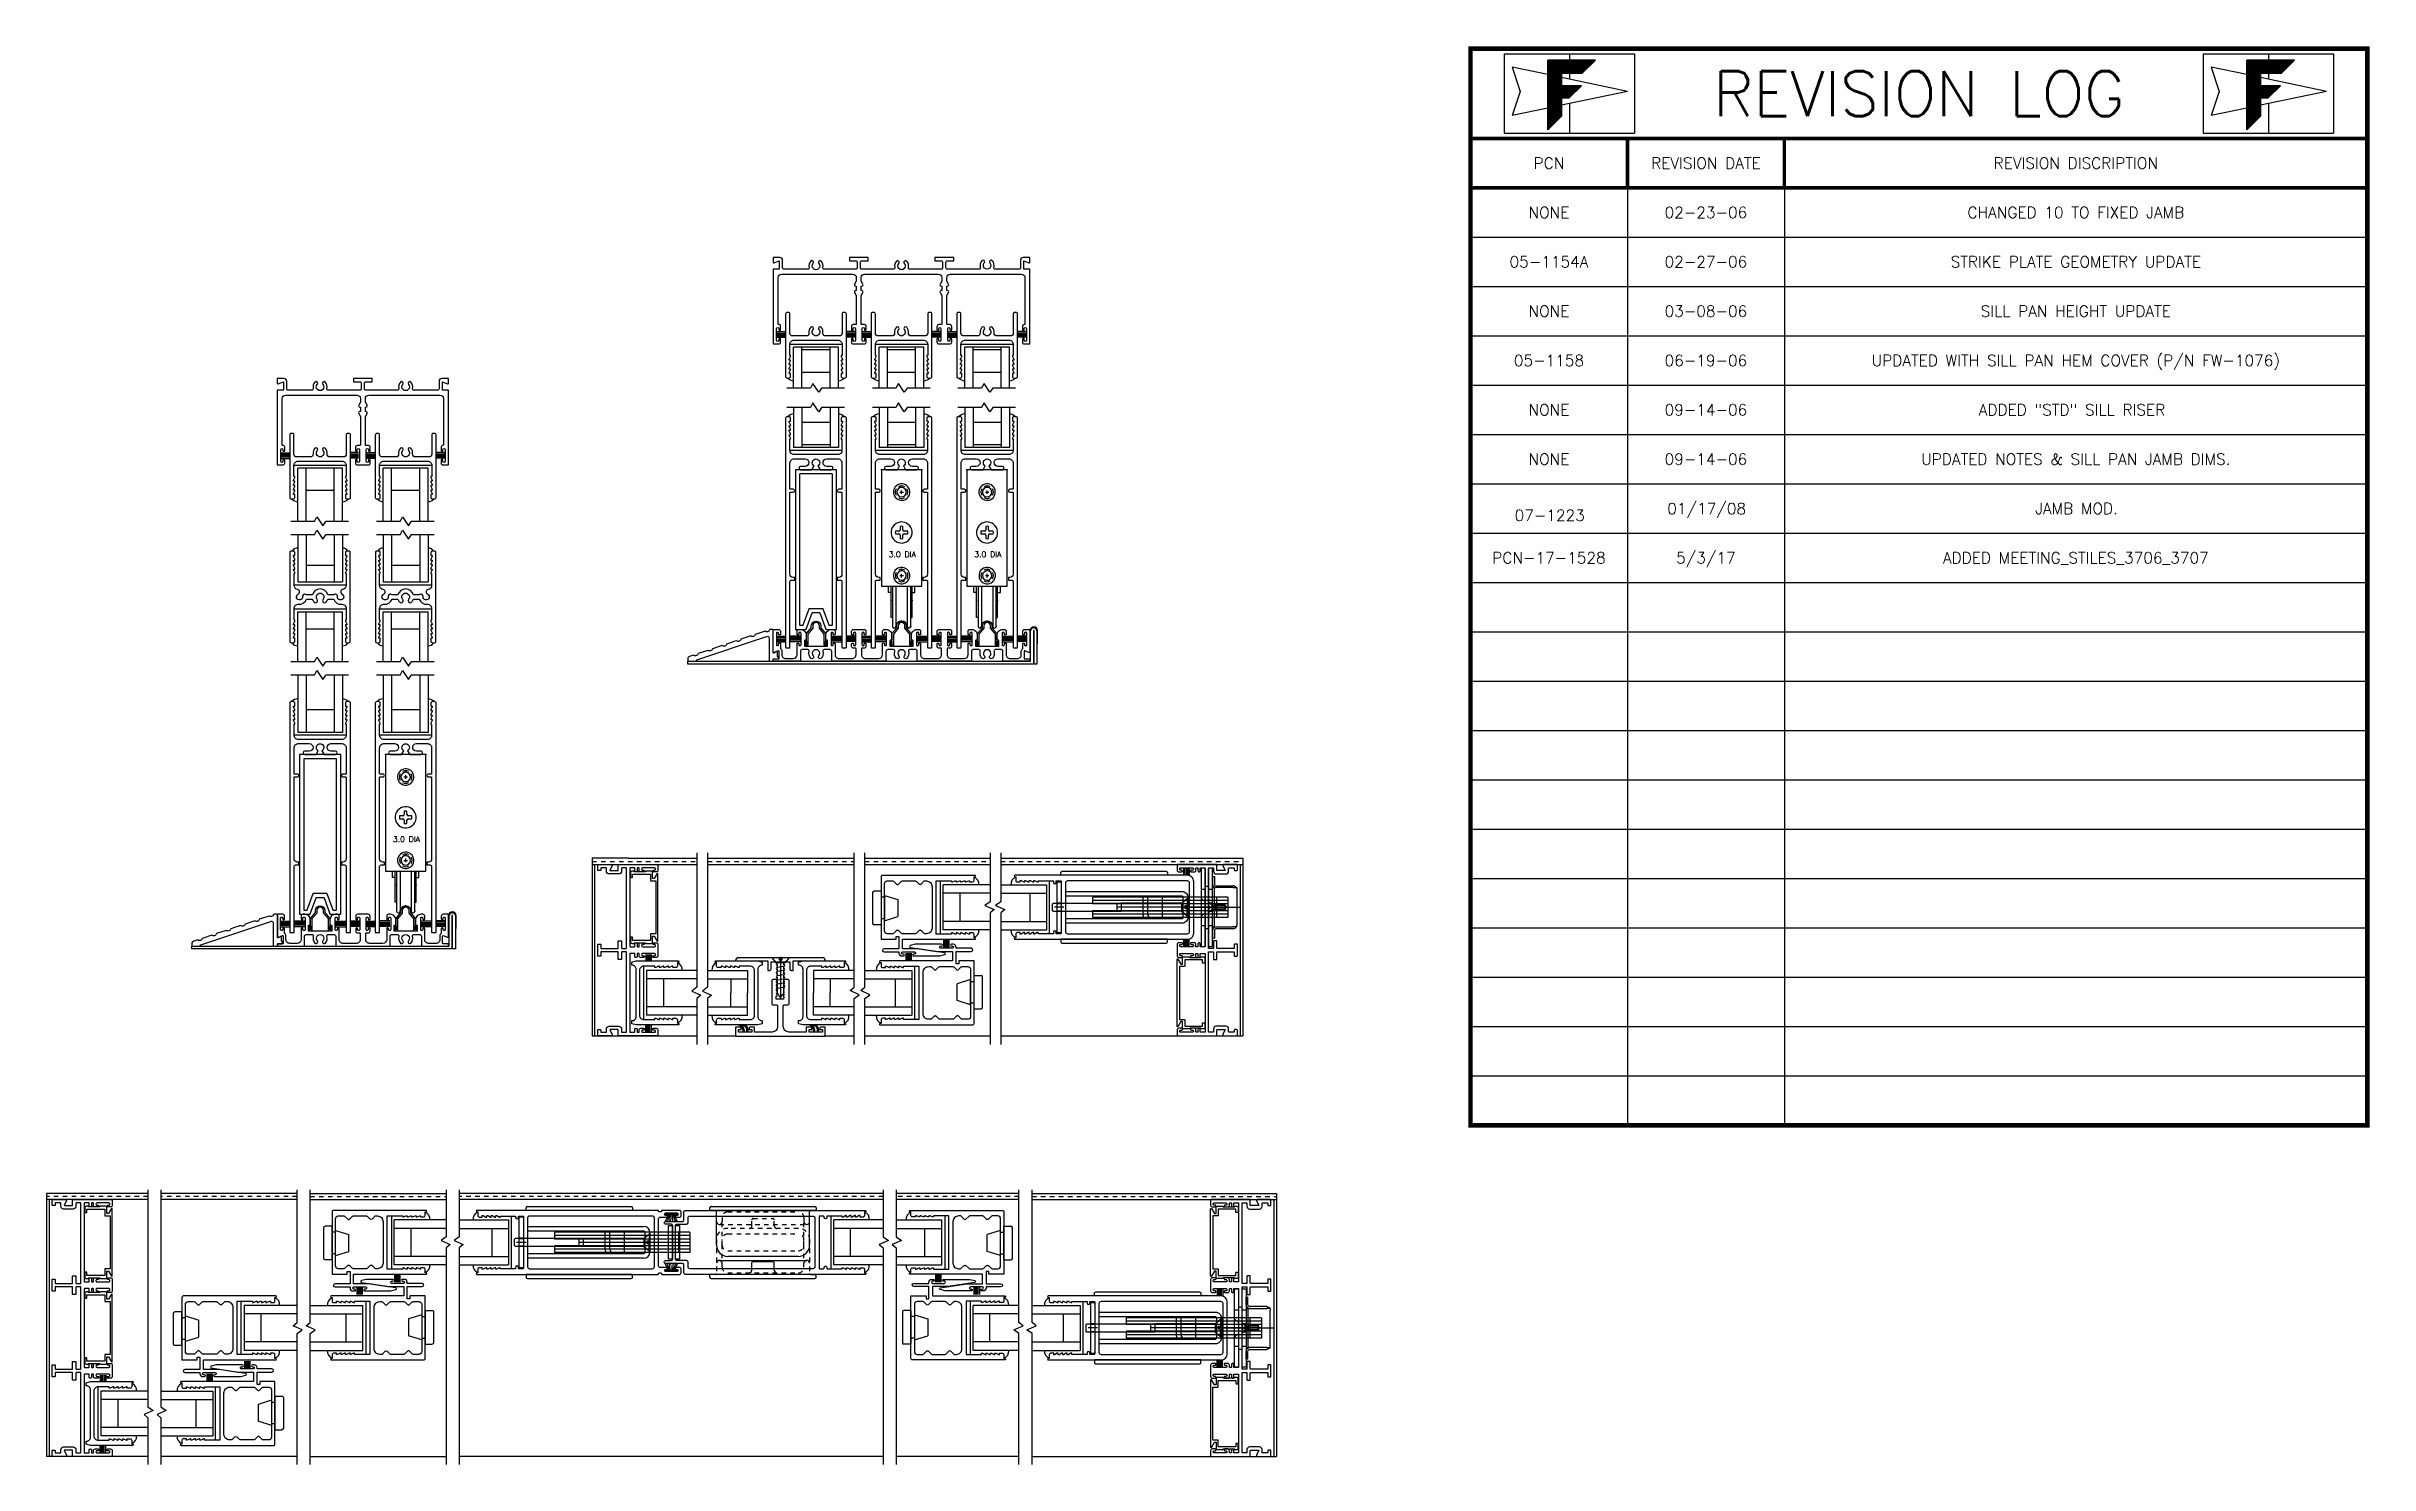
# Model space of a CAD drawing. Extents: x -120 to 130, y -63 to 29.
# Drawn here: x -7.7 to 44.1, y -2.2 to 29.4 of the extents above; entities that cross this region are included whole.
import ezdxf
from ezdxf.enums import TextEntityAlignment as Align

# ---------------------------------------------------------------- set-up
doc = ezdxf.new("R2010")
doc.units = 0
doc.header["$LTSCALE"] = 0.25
doc.header["$MEASUREMENT"] = 0
doc.linetypes.add('HIDDEN', pattern=[0.375, 0.25, -0.125])
doc.layers.get('0').update_dxf_attribs({"linetype": 'CONTINUOUS'})
for name, color, linetype in [('FRAME', 1, 'CONTINUOUS'), ('GLASS-VINYL', 7, 'CONTINUOUS'), ('GLAZING', 7, 'CONTINUOUS'), ('HEM COVER', 4, 'CONTINUOUS'), ('MISC', 7, 'CONTINUOUS'), ('REVISION LOG', 7, 'CONTINUOUS'), ('RISER', 7, 'CONTINUOUS'), ('SASH', 5, 'CONTINUOUS'), ('SEAL', 7, 'CONTINUOUS'), ('SILL-PAN', 7, 'CONTINUOUS'), ('STRIKE', 7, 'CONTINUOUS'), ('TEXT', 7, 'CONTINUOUS'), ('VENT', 5, 'CONTINUOUS')]:
    doc.layers.add(name, color=color, linetype=linetype)
doc.styles.get("Standard").update_dxf_attribs({"font": 'simplex.shx'})

msp = doc.modelspace()

# ---------------------------------------------------------------- texts
at = {"layer": 'REVISION LOG'}
for s, height, p in [('REVISION LOG', 1, (34.077, 28.319)), ('PCN', 0.25, (25.827, 26.769)), ('REVISION DATE', 0.25, (29.327, 26.769)), ('REVISION DISCRIPTION', 0.25, (37.577, 26.769)), ('NONE', 0.25, (25.827, 25.669)), ('02-23-06', 0.25, (29.327, 25.669)), ('CHANGED 10 TO FIXED JAMB', 0.25, (37.577, 25.669)), ('05-1154A', 0.25, (25.827, 24.569)), ('02-27-06', 0.25, (29.327, 24.569)), ('STRIKE PLATE GEOMETRY UPDATE', 0.25, (37.577, 24.569)), ('NONE', 0.25, (25.827, 23.469)), ('03-08-06', 0.25, (29.327, 23.469)), ('SILL PAN HEIGHT UPDATE', 0.25, (37.577, 23.469)), ('05-1158', 0.25, (25.827, 22.369)), ('06-19-06', 0.25, (29.327, 22.369)), ('UPDATED WITH SILL PAN HEM COVER (P/N FW-1076)', 0.25, (37.577, 22.369)), ('NONE', 0.25, (25.827, 21.269)), ('09-14-06', 0.25, (29.327, 21.269)), ('ADDED "STD" SILL RISER ', 0.25, (37.577, 21.269)), ('NONE', 0.25, (25.827, 20.169)), ('09-14-06', 0.25, (29.327, 20.169)), ('UPDATED NOTES & SILL PAN JAMB DIMS.', 0.25, (37.577, 20.169)), ('01/17/08', 0.25, (29.344, 19.066)), ('JAMB MOD.', 0.25, (37.594, 19.068)), ('07-1223', 0.25, (25.844, 18.916)), ('5/3/17', 0.25, (29.327, 17.969)), ('PCN-17-1528', 0.25, (25.827, 17.969)), ('ADDED MEETING_STILES_3706_3707', 0.25, (37.577, 17.969))]:
    msp.add_text(s, height=height, dxfattribs=at).set_placement(p, align=Align.MIDDLE_CENTER)

# ---------------------------------------------------------------- blocks, each defined once
blk = doc.blocks.new('2-track head')
blk.add_lwpolyline([(1.983, -0.752), (1.983, -0.491, -1), (2.033, -0.491), (2.033, -0.509, 1), (2.073, -0.509), (2.073, -0.452, 0.348676), (2.033, -0.398), (1.973, -0.398, -0.414214), (1.963, -0.388), (1.963, 0.245), (2.001, 0.31, 0.57735), (1.975, 0.356), (1.963, 0.356), (1.963, 0.455), (1.975, 0.455, 0.57735), (2.001, 0.5), (1.963, 0.566), (1.963, 0.646, -0.414214), (2.038, 0.721), (3.631, 0.721, -0.414214), (3.706, 0.646), (3.706, -0.386, -0.373445), (3.697, -0.396, 0.383001), (3.651, -0.452), (3.651, -0.509, 1), (3.691, -0.509), (3.691, -0.491, -1), (3.741, -0.491), (3.741, -0.752, -1), (3.691, -0.752), (3.691, -0.729, 1), (3.651, -0.729), (3.651, -0.791, 0.414214), (3.691, -0.832), (3.816, -0.832), (3.816, 0.831), (3.681, 0.831), (3.681, 1.019), (3.794, 0.975, 0.528549), (3.816, 0.99), (3.816, 1.094), (3.668, 1.094, 0.414214), (3.606, 1.032), (3.606, 0.862, -0.414214), (3.575, 0.831), (3.045, 0.831, -0.485225), (3.015, 0.87, 0.248879), (2.978, 1.012, 1), (2.924, 0.963, -2.265582), (2.8, 0.963, 1), (2.746, 1.012, 0.248879), (2.709, 0.87, -0.485225), (2.679, 0.831), (1.976, 0.831, -0.414214), (1.945, 0.862), (1.945, 0.988, -0.414214), (1.976, 1.019), (2.118, 1.019), (2.118, 1.094), (1.698, 1.094), (1.698, 1.019), (1.84, 1.019, -0.414214), (1.871, 0.988), (1.871, 0.862, -0.414214), (1.84, 0.831), (1.137, 0.831, -0.485225), (1.107, 0.87, 0.248879), (1.07, 1.012, 1), (1.016, 0.963, -2.265582), (0.892, 0.963, 1), (0.838, 1.012, 0.248879), (0.801, 0.87, -0.485225), (0.771, 0.831), (0.241, 0.831, -0.414214), (0.21, 0.862), (0.21, 1.032, 0.414214), (0.148, 1.094), (0, 1.094), (0, 0.99, 0.528549), (0.022, 0.975), (0.135, 1.019), (0.135, 0.831), (0, 0.831), (0, -0.832), (0.125, -0.832, 0.414214), (0.165, -0.791), (0.165, -0.729, 1), (0.125, -0.729), (0.125, -0.752, -1), (0.075, -0.752), (0.075, -0.491, -1), (0.125, -0.491), (0.125, -0.509, 1), (0.165, -0.509), (0.165, -0.438, 0.443866), (0.121, -0.398, -0.443866), (0.11, -0.388), (0.11, 0.646, -0.414214), (0.185, 0.721), (1.778, 0.721, -0.414214), (1.853, 0.646), (1.853, 0.566), (1.815, 0.5, 0.57735), (1.841, 0.455), (1.853, 0.455), (1.853, 0.356), (1.841, 0.356, 0.57735), (1.815, 0.31), (1.853, 0.245), (1.853, -0.388, -0.414214), (1.843, -0.398), (1.783, -0.398, 0.348676), (1.743, -0.452), (1.743, -0.509, 1), (1.783, -0.509), (1.783, -0.491, -1), (1.833, -0.491), (1.833, -0.752, -1), (1.783, -0.752), (1.783, -0.729, 1), (1.743, -0.729), (1.743, -0.791, 0.414214), (1.783, -0.832), (1.908, -0.832), (2.033, -0.832, 0.414214), (2.073, -0.791), (2.073, -0.729, 1), (2.033, -0.729), (2.033, -0.752, -1)], format="xyb", close=True)
blk = doc.blocks.new('3004 STD TOP-RAIL')
at = {"color": 5}
blk.add_lwpolyline([(-0.116, 0.106), (-0.116, 0.106, 0.216769), (-0.156, -0.018, -0.448133), (-0.218, -0.087), (-0.521, -0.087, -0.414214), (-0.583, -0.025), (-0.583, 0.405, 0.414214), (-0.614, 0.436), (-0.646, 0.436, 0.414214), (-0.677, 0.405), (-0.677, -0.993, 0.414214), (-0.646, -1.024), (-0.596, -1.024, 0.414214), (-0.565, -0.993), (-0.565, -0.924), (-0.595, -0.924), (-0.595, -0.904), (-0.565, -0.844), (-0.565, -0.824), (-0.595, -0.824), (-0.595, -0.804), (-0.565, -0.744), (-0.565, -0.724), (-0.595, -0.724), (-0.595, -0.704), (-0.565, -0.644), (-0.565, -0.624), (-0.595, -0.624), (-0.595, -0.604), (-0.565, -0.544), (-0.565, -0.524), (-0.583, -0.524), (-0.583, -0.275, -0.414214), (-0.489, -0.181), (0, -0.181), (0.489, -0.181, -0.414214), (0.583, -0.275), (0.583, -0.524), (0.565, -0.524), (0.565, -0.544), (0.595, -0.604), (0.595, -0.624), (0.565, -0.624), (0.565, -0.644), (0.595, -0.704), (0.595, -0.724), (0.565, -0.724), (0.565, -0.744), (0.595, -0.804), (0.595, -0.824), (0.565, -0.824), (0.565, -0.844), (0.595, -0.904), (0.595, -0.924), (0.565, -0.924), (0.565, -0.993, 0.414214), (0.596, -1.024), (0.646, -1.024, 0.414214), (0.677, -0.993), (0.677, 0.405, 0.414214), (0.646, 0.436), (0.614, 0.436, 0.414214), (0.583, 0.405), (0.583, -0.025, -0.414214), (0.521, -0.087), (0.218, -0.087, -0.448133), (0.156, -0.018, 0.216769), (0.116, 0.106, 0.999998), (0.062, 0.057, -0.651692), (0, -0.084, -0.651692), (-0.062, 0.057, 0.999998), (-0.116, 0.106), (-0.116, 0.106)], format="xyb", dxfattribs=at)
blk = doc.blocks.new('3742 2-track Sill')
blk.add_lwpolyline([(3.539, 0.052), (3.441, 0.052), (3.371, 0.052, -0.414214), (3.286, 0.137), (3.286, 0.324), (3.286, 0.378, 0.414214), (3.266, 0.398), (3.265, 0.398, 0.414214), (3.246, 0.379), (3.246, 0.363, -0.414214), (3.221, 0.338), (3.22, 0.338, -0.414214), (3.196, 0.363), (3.196, 0.614, -0.414214), (3.22, 0.638), (3.221, 0.638, -0.414214), (3.246, 0.614), (3.246, 0.598, 0.414214), (3.265, 0.578), (3.266, 0.578, 0.414214), (3.286, 0.598), (3.286, 0.66, 0.414214), (3.246, 0.7), (3.213, 0.7), (3.206, 0.7, 0.414214), (3.081, 0.575), (3.081, 0.47, 0.414214), (3.091, 0.46), (3.111, 0.46, -0.414214), (3.121, 0.45), (3.121, 0.335, -0.414214), (3.111, 0.325), (2.613, 0.325, -0.414214), (2.603, 0.335), (2.603, 0.45, -0.414214), (2.613, 0.46), (2.633, 0.46, 0.414214), (2.643, 0.47), (2.643, 0.575, 0.414214), (2.518, 0.7), (2.501, 0.7), (2.478, 0.7, 0.414214), (2.438, 0.66), (2.438, 0.598, 0.414214), (2.458, 0.578), (2.459, 0.578, 0.414214), (2.478, 0.598), (2.478, 0.614, -0.414214), (2.502, 0.638), (2.503, 0.638, -0.414214), (2.528, 0.614), (2.528, 0.363, -0.414214), (2.503, 0.338), (2.502, 0.338, -0.414214), (2.478, 0.363), (2.478, 0.379, 0.414214), (2.459, 0.398), (2.458, 0.398, 0.414214), (2.438, 0.378), (2.438, 0.324), (2.438, 0.14, -0.406851), (2.353, 0.052), (2.298, 0.052), (2.231, 0.052), (2.055, 0.052, -0.414214), (1.97, 0.137), (1.97, 0.175), (1.97, 0.274, -0.414214), (1.98, 0.284), (2.028, 0.284, 0.414214), (2.068, 0.324), (2.068, 0.378, 0.414214), (2.048, 0.398), (2.047, 0.398, 0.414214), (2.028, 0.379), (2.028, 0.363, -0.414214), (2.003, 0.338), (2.002, 0.338, -0.414214), (1.978, 0.363), (1.978, 0.614, -0.414214), (2.002, 0.638), (2.003, 0.638, -0.414214), (2.028, 0.614), (2.028, 0.598, 0.414214), (2.047, 0.578), (2.048, 0.578, 0.414214), (2.068, 0.598), (2.068, 0.66, 0.414214), (2.028, 0.7), (1.947, 0.7), (1.869, 0.7), (1.788, 0.7, 0.414214), (1.748, 0.66), (1.748, 0.598, 0.414214), (1.768, 0.578), (1.769, 0.578, 0.414214), (1.788, 0.598), (1.788, 0.614, -0.414214), (1.812, 0.638), (1.813, 0.638, -0.414214), (1.838, 0.614), (1.838, 0.363, -0.414214), (1.813, 0.338), (1.812, 0.338, -0.414214), (1.788, 0.363), (1.788, 0.379, 0.414214), (1.769, 0.398), (1.768, 0.398, 0.414214), (1.748, 0.378), (1.748, 0.324, 0.414214), (1.788, 0.284), (1.836, 0.284, -0.414214), (1.846, 0.274), (1.846, 0.175), (1.846, 0.137, -0.414214), (1.761, 0.052), (1.566, 0.052), (1.494, 0.052), (1.463, 0.052, -0.414214), (1.378, 0.137), (1.378, 0.324), (1.378, 0.378, 0.414214), (1.358, 0.398), (1.357, 0.398, 0.414214), (1.338, 0.379), (1.338, 0.363, -0.414214), (1.313, 0.338), (1.312, 0.338, -0.414214), (1.288, 0.363), (1.288, 0.614, -0.414214), (1.312, 0.638), (1.313, 0.638, -0.414214), (1.338, 0.614), (1.338, 0.598, 0.414214), (1.357, 0.578), (1.358, 0.578, 0.414214), (1.378, 0.598), (1.378, 0.66, 0.414214), (1.338, 0.7), (1.305, 0.7), (1.298, 0.7, 0.414214), (1.173, 0.575), (1.173, 0.47, 0.414214), (1.183, 0.46), (1.203, 0.46, -0.414214), (1.213, 0.45), (1.213, 0.335, -0.414214), (1.203, 0.325), (0.705, 0.325, -0.414214), (0.695, 0.335), (0.695, 0.45, -0.414214), (0.705, 0.46), (0.725, 0.46, 0.414214), (0.735, 0.47), (0.735, 0.575, 0.414214), (0.61, 0.7), (0.593, 0.7), (0.57, 0.7, 0.414214), (0.53, 0.66), (0.53, 0.598, 0.414214), (0.55, 0.578), (0.551, 0.578, 0.414214), (0.57, 0.598), (0.57, 0.614, -0.414214), (0.594, 0.638), (0.595, 0.638, -0.414214), (0.62, 0.614), (0.62, 0.363, -0.414214), (0.595, 0.338), (0.594, 0.338, -0.414214), (0.57, 0.363), (0.57, 0.379, 0.414214), (0.551, 0.398), (0.55, 0.398, 0.414214), (0.53, 0.378), (0.53, 0.324), (0.53, 0.14, -0.406851), (0.445, 0.052), (0.369, 0.052), (0.277, 0.052, -0.414214), (0.192, 0.137), (0.192, 0.215, 0.250492), (0.16, 0.275), (0.16, 0.378, 0.414214), (0.14, 0.398), (0.139, 0.398, 0.414214), (0.12, 0.379), (0.12, 0.363, -0.414214), (0.095, 0.338), (0.094, 0.338, -0.414214), (0.07, 0.363), (0.07, 0.614, -0.414214), (0.094, 0.638), (0.095, 0.638, -0.414214), (0.12, 0.614), (0.12, 0.598, 0.414214), (0.139, 0.578), (0.14, 0.578, 0.414214), (0.16, 0.598), (0.16, 0.66, 0.414214), (0.12, 0.7), (0.01, 0.7, 0.414214), (0, 0.69), (0, 0.292), (0, 0.202, 0.528549), (0.022, 0.188), (0.116, 0.225, -0.528549), (0.13, 0.215), (0.13, 0.054, -0.414214), (0.12, 0.044), (0.01, 0.044, 0.414214), (0, 0.034), (0, 0, 0.414214), (0.01, -0.01), (0.365, -0.01), (0.436, -0.01), (0.585, -0.01, 0.414214), (0.605, 0.01), (0.605, 0.21, -0.414214), (0.645, 0.25), (0.695, 0.25), (0.772, 0.25, -0.499657), (0.801, 0.21, 0.259642), (0.836, 0.06, 1), (0.892, 0.11, -2.247229), (1.016, 0.11, 1), (1.072, 0.06, 0.259642), (1.107, 0.21, -0.499657), (1.136, 0.25), (1.204, 0.25), (1.263, 0.25, -0.414214), (1.303, 0.21), (1.303, 0, 0.414214), (1.313, -0.01), (1.467, -0.01), (1.503, -0.01), (2.298, -0.01), (2.344, -0.01), (2.493, -0.01, 0.414214), (2.513, 0.01), (2.513, 0.21, -0.414214), (2.553, 0.25), (2.603, 0.25), (2.68, 0.25, -0.499657), (2.709, 0.21, 0.259642), (2.744, 0.06, 1), (2.8, 0.11, -2.247229), (2.924, 0.11, 1), (2.98, 0.06, 0.259642), (3.015, 0.21, -0.499657), (3.044, 0.25), (3.112, 0.25), (3.171, 0.25, -0.414214), (3.211, 0.21), (3.211, 0, 0.414214), (3.221, -0.01), (3.375, -0.01), (3.471, -0.01), (3.806, -0.01, 0.414214), (3.816, 0), (3.816, 0.034, 0.414214), (3.806, 0.044), (3.696, 0.044, -0.414214), (3.686, 0.054), (3.686, 0.215, -0.528549), (3.7, 0.225), (3.794, 0.188, 0.528549), (3.816, 0.202), (3.816, 0.292), (3.816, 0.69, 0.414214), (3.806, 0.7), (3.696, 0.7, 0.414214), (3.656, 0.66), (3.656, 0.598, 0.414214), (3.675, 0.578), (3.676, 0.578, 0.414214), (3.696, 0.598), (3.696, 0.614, -0.414214), (3.72, 0.638), (3.721, 0.638, -0.414214), (3.746, 0.614), (3.746, 0.363, -0.414214), (3.721, 0.338), (3.72, 0.338, -0.414214), (3.696, 0.363), (3.696, 0.379, 0.414214), (3.676, 0.398), (3.676, 0.398, 0.414214), (3.656, 0.378), (3.656, 0.275, 0.250492), (3.624, 0.215), (3.624, 0.137, -0.414214)], format="xyb", close=True)
blk = doc.blocks.new('3 TRACK HEAD')
blk.add_lwpolyline([(2.033, -0.729), (2.033, -0.752, -1), (1.983, -0.752), (1.983, -0.491, -1), (2.033, -0.491), (2.033, -0.509, 1), (2.073, -0.509), (2.073, -0.452, 0.348676), (2.033, -0.398), (1.963, -0.398), (1.963, 0.245), (2.001, 0.31, 0.57735), (1.975, 0.356), (1.963, 0.356), (1.963, 0.455), (1.975, 0.455, 0.57735), (2.001, 0.5), (1.963, 0.566), (1.963, 0.646, -0.414214), (2.038, 0.721), (3.686, 0.721, -0.414214), (3.761, 0.646), (3.761, 0.566), (3.723, 0.5, 0.57735), (3.749, 0.455), (3.761, 0.455), (3.761, 0.356), (3.749, 0.356, 0.57735), (3.723, 0.31), (3.761, 0.245), (3.761, -0.388, -0.414214), (3.751, -0.398), (3.691, -0.398, 0.348676), (3.651, -0.452), (3.651, -0.509, 1), (3.691, -0.509), (3.691, -0.491, -1), (3.741, -0.491), (3.741, -0.752, -1), (3.691, -0.752), (3.691, -0.729, 1), (3.651, -0.729), (3.651, -0.791, 0.414214), (3.691, -0.832), (3.816, -0.832), (3.941, -0.832, 0.414214), (3.981, -0.791), (3.981, -0.729, 1), (3.941, -0.729), (3.941, -0.752, -1), (3.891, -0.752), (3.891, -0.491, -1), (3.941, -0.491), (3.941, -0.509, 1), (3.981, -0.509), (3.981, -0.452, 0.348676), (3.941, -0.398), (3.881, -0.398, -0.414214), (3.871, -0.388), (3.871, 0.245), (3.909, 0.31, 0.57735), (3.883, 0.356), (3.871, 0.356), (3.871, 0.455), (3.883, 0.455, 0.57735), (3.909, 0.5), (3.871, 0.566), (3.871, 0.646, -0.414214), (3.946, 0.721), (5.539, 0.721, -0.414214), (5.614, 0.646), (5.614, -0.398), (5.599, -0.398, 0.348676), (5.559, -0.452), (5.559, -0.509, 1), (5.599, -0.509), (5.599, -0.491, -1), (5.649, -0.491), (5.649, -0.752, -1), (5.599, -0.752), (5.599, -0.729, 1), (5.559, -0.729), (5.559, -0.791, 0.414214), (5.599, -0.832), (5.724, -0.832), (5.724, 0.831), (5.589, 0.831), (5.589, 1.019), (5.702, 0.975, 0.528549), (5.724, 0.99), (5.724, 1.094), (5.576, 1.094, 0.414214), (5.514, 1.032), (5.514, 0.862, -0.414214), (5.483, 0.831), (4.95, 0.831, -0.500624), (4.921, 0.871, 0.262076), (4.886, 1.021, 1), (4.832, 0.972, -2.265582), (4.708, 0.972, 1), (4.654, 1.021, 0.262076), (4.619, 0.871, -0.500624), (4.59, 0.831), (3.884, 0.831, -0.414214), (3.853, 0.862), (3.853, 0.988, -0.414214), (3.884, 1.019), (4.026, 1.019), (4.026, 1.094), (3.606, 1.094), (3.606, 1.019), (3.748, 1.019, -0.414214), (3.779, 0.988), (3.779, 0.862, -0.414214), (3.748, 0.831), (3.045, 0.831, -0.485225), (3.015, 0.87, 0.248879), (2.978, 1.012, 1), (2.924, 0.963, -2.265582), (2.8, 0.963, 1), (2.746, 1.012, 0.248879), (2.709, 0.87, -0.485225), (2.679, 0.831), (1.976, 0.831, -0.414214), (1.945, 0.862), (1.945, 0.988, -0.414214), (1.976, 1.019), (2.118, 1.019), (2.118, 1.094), (1.698, 1.094), (1.698, 1.019), (1.84, 1.019, -0.414214), (1.871, 0.988), (1.871, 0.862, -0.414214), (1.84, 0.831), (1.137, 0.831, -0.485225), (1.107, 0.87, 0.248879), (1.07, 1.012, 1), (1.016, 0.963, -2.265582), (0.892, 0.963, 1), (0.838, 1.012, 0.248879), (0.801, 0.87, -0.485225), (0.771, 0.831), (0.241, 0.831, -0.414214), (0.21, 0.862), (0.21, 1.032, 0.414214), (0.148, 1.094), (0, 1.094), (0, 0.99, 0.528549), (0.022, 0.975), (0.135, 1.019), (0.135, 0.831), (0, 0.831), (0, -0.832), (0.125, -0.832, 0.414214), (0.165, -0.791), (0.165, -0.729, 1), (0.125, -0.729), (0.125, -0.752, -1), (0.075, -0.752), (0.075, -0.491, -1), (0.125, -0.491), (0.125, -0.509, 1), (0.165, -0.509), (0.165, -0.438, 0.443866), (0.121, -0.398, -0.443866), (0.11, -0.388), (0.11, 0.646, -0.414214), (0.185, 0.721), (1.778, 0.721, -0.414214), (1.853, 0.646), (1.853, 0.566), (1.815, 0.5, 0.57735), (1.841, 0.455), (1.853, 0.455), (1.853, 0.356), (1.841, 0.356, 0.57735), (1.815, 0.31), (1.853, 0.245), (1.853, -0.398), (1.783, -0.398, 0.348676), (1.743, -0.452), (1.743, -0.509, 1), (1.783, -0.509), (1.783, -0.491, -1), (1.833, -0.491), (1.833, -0.752, -1), (1.783, -0.752), (1.783, -0.729, 1), (1.743, -0.729), (1.743, -0.791, 0.414214), (1.783, -0.832), (1.908, -0.832), (2.033, -0.832, 0.414214), (2.073, -0.791), (2.073, -0.729, 1)], format="xyb", close=True)
blk = doc.blocks.new('3 TRACK SILL')
blk.add_lwpolyline([(-2.852, -0.176, -0.414214), (-2.862, -0.166), (-2.862, -0.132, -0.414214), (-2.852, -0.122), (-2.742, -0.122, 0.414214), (-2.732, -0.112), (-2.732, 0.049, 0.528549), (-2.746, 0.059), (-2.84, 0.022, -0.528549), (-2.862, 0.036), (-2.862, 0.126), (-2.862, 0.524, -0.414214), (-2.852, 0.534), (-2.742, 0.534, -0.414214), (-2.702, 0.494), (-2.702, 0.432, -0.414214), (-2.721, 0.412), (-2.722, 0.412, -0.414214), (-2.742, 0.432), (-2.742, 0.448, 0.414214), (-2.766, 0.472), (-2.767, 0.472, 0.414214), (-2.792, 0.448), (-2.792, 0.197, 0.414214), (-2.767, 0.172), (-2.766, 0.172, 0.414214), (-2.742, 0.197), (-2.742, 0.213, -0.414214), (-2.722, 0.232), (-2.722, 0.232, -0.414214), (-2.702, 0.212), (-2.702, 0.109, -0.250492), (-2.67, 0.049), (-2.67, -0.029, 0.414214), (-2.585, -0.114), (-2.493, -0.114), (-2.417, -0.114, 0.406851), (-2.332, -0.026), (-2.332, 0.158), (-2.332, 0.212, -0.414214), (-2.312, 0.232), (-2.311, 0.232, -0.414214), (-2.292, 0.213), (-2.292, 0.197, 0.414214), (-2.267, 0.172), (-2.266, 0.172, 0.414214), (-2.242, 0.197), (-2.242, 0.448, 0.414214), (-2.266, 0.472), (-2.267, 0.472, 0.414214), (-2.292, 0.448), (-2.292, 0.432, -0.414214), (-2.311, 0.412), (-2.312, 0.412, -0.414214), (-2.332, 0.432), (-2.332, 0.494, -0.414214), (-2.292, 0.534), (-2.269, 0.534), (-2.252, 0.534, -0.414214), (-2.127, 0.409), (-2.127, 0.304, -0.414214), (-2.137, 0.294), (-2.157, 0.294, 0.414214), (-2.167, 0.284), (-2.167, 0.169, 0.414214), (-2.157, 0.159), (-1.659, 0.159, 0.414214), (-1.649, 0.169), (-1.649, 0.284, 0.414214), (-1.659, 0.294), (-1.679, 0.294, -0.414214), (-1.689, 0.304), (-1.689, 0.409, -0.414214), (-1.564, 0.534), (-1.557, 0.534), (-1.524, 0.534, -0.414214), (-1.484, 0.494), (-1.484, 0.432, -0.414214), (-1.503, 0.412), (-1.504, 0.412, -0.414214), (-1.524, 0.432), (-1.524, 0.448, 0.414214), (-1.548, 0.472), (-1.549, 0.472, 0.414214), (-1.574, 0.448), (-1.574, 0.197, 0.414214), (-1.549, 0.172), (-1.548, 0.172, 0.414214), (-1.524, 0.197), (-1.524, 0.213, -0.414214), (-1.504, 0.232), (-1.504, 0.232, -0.414214), (-1.484, 0.212), (-1.484, 0.158), (-1.484, -0.029, 0.414214), (-1.399, -0.114), (-1.368, -0.114), (-1.296, -0.114), (-1.101, -0.114, 0.414214), (-1.016, -0.029), (-1.016, 0.009), (-1.016, 0.108, 0.414214), (-1.026, 0.118), (-1.074, 0.118, -0.414214), (-1.114, 0.158), (-1.114, 0.212, -0.414214), (-1.094, 0.232), (-1.093, 0.232, -0.414214), (-1.074, 0.213), (-1.074, 0.197, 0.414214), (-1.049, 0.172), (-1.048, 0.172, 0.414214), (-1.024, 0.197), (-1.024, 0.448, 0.414214), (-1.048, 0.472), (-1.049, 0.472, 0.414214), (-1.074, 0.448), (-1.074, 0.432, -0.414214), (-1.093, 0.412), (-1.094, 0.412, -0.414214), (-1.114, 0.432), (-1.114, 0.494, -0.414214), (-1.074, 0.534), (-0.993, 0.534), (-0.915, 0.534), (-0.834, 0.534, -0.414214), (-0.794, 0.494), (-0.794, 0.432, -0.414214), (-0.813, 0.412), (-0.814, 0.412, -0.414214), (-0.834, 0.432), (-0.834, 0.448, 0.414214), (-0.858, 0.472), (-0.859, 0.472, 0.414214), (-0.884, 0.448), (-0.884, 0.197, 0.414214), (-0.859, 0.172), (-0.858, 0.172, 0.414214), (-0.834, 0.197), (-0.834, 0.213, -0.414214), (-0.814, 0.232), (-0.814, 0.232, -0.414214), (-0.794, 0.212), (-0.794, 0.158, -0.414214), (-0.834, 0.118), (-0.882, 0.118, 0.414214), (-0.892, 0.108), (-0.892, 0.009), (-0.892, -0.029, 0.414214), (-0.807, -0.114), (-0.631, -0.114), (-0.564, -0.114), (-0.509, -0.114, 0.406851), (-0.424, -0.026), (-0.424, 0.158), (-0.424, 0.212, -0.414214), (-0.404, 0.232), (-0.403, 0.232, -0.414214), (-0.384, 0.213), (-0.384, 0.197, 0.414214), (-0.359, 0.172), (-0.358, 0.172, 0.414214), (-0.334, 0.197), (-0.334, 0.448, 0.414214), (-0.358, 0.472), (-0.359, 0.472, 0.414214), (-0.384, 0.448), (-0.384, 0.432, -0.414214), (-0.403, 0.412), (-0.404, 0.412, -0.414214), (-0.424, 0.432), (-0.424, 0.494, -0.414214), (-0.384, 0.534), (-0.361, 0.534), (-0.344, 0.534, -0.414214), (-0.219, 0.409), (-0.219, 0.304, -0.414214), (-0.229, 0.294), (-0.249, 0.294, 0.414214), (-0.259, 0.284), (-0.259, 0.169, 0.414214), (-0.249, 0.159), (0.249, 0.159, 0.414214), (0.259, 0.169), (0.259, 0.284, 0.414214), (0.249, 0.294), (0.229, 0.294, -0.414214), (0.219, 0.304), (0.219, 0.409, -0.414214), (0.344, 0.534), (0.351, 0.534), (0.384, 0.534, -0.414214), (0.424, 0.494), (0.424, 0.432, -0.414214), (0.405, 0.412), (0.404, 0.412, -0.414214), (0.384, 0.432), (0.384, 0.448, 0.414214), (0.36, 0.472), (0.359, 0.472, 0.414214), (0.334, 0.448), (0.334, 0.197, 0.414214), (0.359, 0.172), (0.36, 0.172, 0.414214), (0.384, 0.197), (0.384, 0.213, -0.414214), (0.404, 0.232), (0.404, 0.232, -0.414214), (0.424, 0.212), (0.424, 0.158), (0.424, -0.029, 0.414214), (0.509, -0.114), (0.552, -0.114), (0.675, -0.114), (0.807, -0.114, 0.414214), (0.892, -0.029), (0.892, 0.009), (0.892, 0.108, 0.414214), (0.882, 0.118), (0.834, 0.118, -0.414214), (0.794, 0.158), (0.794, 0.212, -0.414214), (0.814, 0.232), (0.815, 0.232, -0.414214), (0.834, 0.213), (0.834, 0.197, 0.414214), (0.859, 0.172), (0.86, 0.172, 0.414214), (0.884, 0.197), (0.884, 0.448, 0.414214), (0.86, 0.472), (0.859, 0.472, 0.414214), (0.834, 0.448), (0.834, 0.432, -0.414214), (0.815, 0.412), (0.814, 0.412, -0.414214), (0.794, 0.432), (0.794, 0.494, -0.414214), (0.834, 0.534), (0.915, 0.534), (0.993, 0.534), (1.074, 0.534, -0.414214), (1.114, 0.494), (1.114, 0.432, -0.414214), (1.095, 0.412), (1.094, 0.412, -0.414214), (1.074, 0.432), (1.074, 0.448, 0.414214), (1.05, 0.472), (1.049, 0.472, 0.414214), (1.024, 0.448), (1.024, 0.197, 0.414214), (1.049, 0.172), (1.05, 0.172, 0.414214), (1.074, 0.197), (1.074, 0.213, -0.414214), (1.094, 0.232), (1.094, 0.232, -0.414214), (1.114, 0.212), (1.114, 0.158, -0.414214), (1.074, 0.118), (1.026, 0.118, 0.414214), (1.016, 0.108), (1.016, 0.009), (1.016, -0.029, 0.414214), (1.101, -0.114), (1.277, -0.114), (1.344, -0.114), (1.399, -0.114, 0.406851), (1.484, -0.026), (1.484, 0.158), (1.484, 0.212, -0.414214), (1.504, 0.232), (1.505, 0.232, -0.414214), (1.524, 0.213), (1.524, 0.197, 0.414214), (1.549, 0.172), (1.55, 0.172, 0.414214), (1.574, 0.197), (1.574, 0.448, 0.414214), (1.55, 0.472), (1.549, 0.472, 0.414214), (1.524, 0.448), (1.524, 0.432, -0.414214), (1.505, 0.412), (1.504, 0.412, -0.414214), (1.484, 0.432), (1.484, 0.494, -0.414214), (1.524, 0.534), (1.547, 0.534), (1.564, 0.534, -0.414214), (1.689, 0.409), (1.689, 0.304, -0.414214), (1.679, 0.294), (1.659, 0.294, 0.414214), (1.649, 0.284), (1.649, 0.169, 0.414214), (1.659, 0.159), (2.157, 0.159, 0.414214), (2.167, 0.169), (2.167, 0.284, 0.414214), (2.157, 0.294), (2.137, 0.294, -0.414214), (2.127, 0.304), (2.127, 0.409, -0.414214), (2.252, 0.534), (2.259, 0.534), (2.292, 0.534, -0.414214), (2.332, 0.494), (2.332, 0.432, -0.414214), (2.313, 0.412), (2.312, 0.412, -0.414214), (2.292, 0.432), (2.292, 0.448, 0.414214), (2.268, 0.472), (2.267, 0.472, 0.414214), (2.242, 0.448), (2.242, 0.197, 0.414214), (2.267, 0.172), (2.268, 0.172, 0.414214), (2.292, 0.197), (2.292, 0.213, -0.414214), (2.312, 0.232), (2.312, 0.232, -0.414214), (2.332, 0.212), (2.332, 0.158), (2.332, -0.029, 0.414214), (2.417, -0.114), (2.487, -0.114), (2.585, -0.114, 0.414214), (2.67, -0.029), (2.67, 0.049, -0.250492), (2.702, 0.109), (2.702, 0.212, -0.414214), (2.722, 0.232), (2.723, 0.232, -0.414214), (2.742, 0.213), (2.742, 0.197, 0.414214), (2.767, 0.172), (2.768, 0.172, 0.414214), (2.792, 0.197), (2.792, 0.448, 0.414214), (2.768, 0.472), (2.767, 0.472, 0.414214), (2.742, 0.448), (2.742, 0.432, -0.414214), (2.723, 0.412), (2.722, 0.412, -0.414214), (2.702, 0.432), (2.702, 0.494, -0.414214), (2.742, 0.534), (2.852, 0.534, -0.414214), (2.862, 0.524), (2.862, 0.126), (2.862, 0.036, -0.528549), (2.84, 0.022), (2.746, 0.059, 0.528549), (2.732, 0.049), (2.732, -0.112, 0.414214), (2.742, -0.122), (2.852, -0.122, -0.414214), (2.862, -0.132), (2.862, -0.166, -0.414214), (2.852, -0.176), (2.517, -0.176), (2.421, -0.176), (2.267, -0.176, -0.414214), (2.257, -0.166), (2.257, 0.053, 0.414214), (2.226, 0.084), (2.158, 0.084), (2.09, 0.084, 0.499657), (2.061, 0.044, -0.259642), (2.026, -0.106, -1), (1.97, -0.056, 2.247229), (1.846, -0.056, -1), (1.79, -0.106, -0.259642), (1.755, 0.044, 0.499657), (1.726, 0.084), (1.649, 0.084), (1.59, 0.084, 0.414214), (1.559, 0.053), (1.559, -0.156, -0.414214), (1.539, -0.176), (1.39, -0.176), (1.344, -0.176), (0.675, -0.176), (0.513, -0.176), (0.359, -0.176, -0.414214), (0.349, -0.166), (0.349, 0.053, 0.414214), (0.318, 0.084), (0.25, 0.084), (0.182, 0.084, 0.499657), (0.153, 0.044, -0.259642), (0.118, -0.106, -1), (0.062, -0.056, 2.247229), (-0.062, -0.056, -1), (-0.118, -0.106, -0.259642), (-0.153, 0.044, 0.499657), (-0.182, 0.084), (-0.259, 0.084), (-0.309, 0.084, 0.414214), (-0.349, 0.044), (-0.349, -0.156, -0.414214), (-0.369, -0.176), (-0.518, -0.176), (-0.564, -0.176), (-1.359, -0.176), (-1.395, -0.176), (-1.549, -0.176, -0.414214), (-1.559, -0.166), (-1.559, 0.044, 0.414214), (-1.599, 0.084), (-1.658, 0.084), (-1.726, 0.084, 0.499657), (-1.755, 0.044, -0.259642), (-1.79, -0.106, -1), (-1.846, -0.056, 2.247229), (-1.97, -0.056, -1), (-2.026, -0.106, -0.259642), (-2.061, 0.044, 0.499657), (-2.09, 0.084), (-2.167, 0.084), (-2.217, 0.084, 0.414214), (-2.257, 0.044), (-2.257, -0.156, -0.414214), (-2.277, -0.176), (-2.426, -0.176), (-2.497, -0.176)], format="xyb", close=True)
blk = doc.blocks.new('A$C1D443341')
for p, q in [((0, 0.719), (0, 0.031)), ((0.188, 0.75), (0.031, 0.75)), ((0.188, 0.75), (0.188, 0)), ((0.264, 0.615), (0.188, 0.615)), ((0.264, 0.656), (0.562, 0.563)), ((0.264, 0.656), (0.264, 0.094)), ((0.562, 0.563), (0.562, 0.187)), ((0.188, 0), (0.031, 0)), ((0.264, 0.135), (0.188, 0.135)), ((0.264, 0.094), (0.562, 0.187))]:
    blk.add_line(p, q)
for centre, start, end in [((0.031, 0.719), 90, 180), ((0.031, 0.031), 180, 270)]:
    blk.add_arc(centre, 0.031, start, end)
blk = doc.blocks.new('A$C47D80548')
at = {"layer": 'MISC', "xscale": 0.25, "yscale": 0.25, "zscale": 0.25}
blk.add_blockref('A$C1D443341', (0, 0), dxfattribs=at)
blk = doc.blocks.new('A$C1B9D595B')
at = {"layer": 'FRAME', "rotation": 180}
blk.add_blockref('A$C47D80548', (0.14, 0.187), dxfattribs=at)
blk = doc.blocks.new('A$C363677CB')
at = {"layer": 'SASH', "rotation": 180}
blk.add_blockref('A$C1B9D595B', (0.14, 0.187), dxfattribs=at)
blk = doc.blocks.new('BUMPER')
at = {"layer": 'TEXT', "rotation": 180}
blk.add_blockref('A$C363677CB', (0.047, 0.094), dxfattribs=at)
blk = doc.blocks.new('3006 STD POST-INTERLOCKER')
for points in [[(-2.074, -0.666), (-2.074, -0.58, -0.414214), (-2.043, -0.55), (-1.974, -0.55), (-1.974, -0.58), (-1.954, -0.58), (-1.894, -0.55), (-1.874, -0.55), (-1.874, -0.58), (-1.854, -0.58), (-1.794, -0.55), (-1.774, -0.55), (-1.774, -0.58), (-1.754, -0.58), (-1.694, -0.55), (-1.674, -0.55), (-1.674, -0.58), (-1.654, -0.58), (-1.594, -0.55), (-1.574, -0.55), (-1.574, -0.58), (-1.231, -0.58), (-1.231, 0.61), (-1.574, 0.61), (-1.574, 0.581), (-1.594, 0.581), (-1.654, 0.61), (-1.674, 0.61), (-1.674, 0.581), (-1.694, 0.581), (-1.754, 0.61), (-1.774, 0.61), (-1.774, 0.581), (-1.794, 0.581), (-1.854, 0.61), (-1.874, 0.61), (-1.874, 0.581), (-1.894, 0.581), (-1.954, 0.61), (-1.974, 0.61), (-1.974, 0.581), (-2.043, 0.581, -0.414214), (-2.074, 0.611), (-2.074, 0.696), (-2.094, 0.696, -0.999996), (-2.094, 0.728), (-0.031, 0.728, -0.414214), (0, 0.697), (0, -0.697), (-0.338, -0.697), (-0.338, -0.635), (-0.4, -0.635), (-0.4, -0.908), (-0.066, -0.908, -1), (-0.066, -0.979), (-0.4, -0.979), (-0.4, -1.006, -0.414214), (-0.462, -1.068), (-0.504, -1.068, -1), (-0.504, -1.028), (-0.484, -1.028, 0.999996), (-0.484, -0.979), (-0.744, -0.979, 1.000003), (-0.744, -1.028), (-0.724, -1.028, -0.999994), (-0.724, -1.068), (-1.312, -1.068), (-1.422, -1.039, -0.811415), (-1.42, -1), (-0.828, -0.908), (-0.478, -0.908), (-0.478, -0.697), (-2.094, -0.697, -0.999996), (-2.094, -0.666), (-2.074, -0.666)], [(-0.891, 0.535), (-0.96, 0.604), (-1.012, 0.604, 0.414214), (-1.137, 0.479), (-1.137, -0.447, 0.414214), (-1.012, -0.572), (-0.973, -0.572, 0.198912), (-0.951, -0.563), (-0.891, -0.504, -0.414214), (-0.847, -0.504), (-0.787, -0.563, 0.198912), (-0.765, -0.572), (-0.473, -0.572, 0.198912), (-0.451, -0.563), (-0.391, -0.504, -0.414214), (-0.347, -0.504), (-0.287, -0.563, 0.198912), (-0.265, -0.572), (-0.138, -0.572, 0.414214), (-0.076, -0.51), (-0.076, 0.542, 0.414214), (-0.138, 0.604), (-0.265, 0.604, 0.198912), (-0.287, 0.594), (-0.347, 0.535, -0.414214), (-0.391, 0.535), (-0.451, 0.594, 0.198912), (-0.473, 0.604), (-0.765, 0.604, 0.198912), (-0.787, 0.594), (-0.847, 0.535)]]:
    blk.add_lwpolyline(points, format="xyb")
blk.add_arc((-0.869, 0.557), 0.031, 225.0005, 315.0002)
blk = doc.blocks.new('2 TRACK JAMB')
at = {"color": 1}
blk.add_lwpolyline([(-0.368, 1.86), (-0.368, 1.708, -0.414214), (-0.377, 1.698), (-0.433, 1.698, -0.414214), (-0.442, 1.708), (-0.442, 1.86, 0.414214), (-0.452, 1.87), (-0.781, 1.87), (-0.822, 1.87, 0.414214), (-0.832, 1.86), (-0.832, 1.783, -0.414214), (-0.843, 1.773), (-0.891, 1.773, -0.414214), (-0.9, 1.783), (-0.9, 1.871), (-0.9, 1.963), (-0.9, 2.033, -0.414214), (-0.891, 2.043), (-0.843, 2.043, -0.414214), (-0.832, 2.033), (-0.832, 1.955, 0.414214), (-0.822, 1.945), (-0.768, 1.945), (-0.452, 1.945, 0.414214), (-0.442, 1.955), (-0.442, 2.108, -0.414214), (-0.433, 2.118), (-0.377, 2.118, -0.414214), (-0.368, 2.108), (-0.368, 1.955, 0.414214), (-0.357, 1.945), (-0.267, 1.945, 0.414214), (-0.257, 1.955), (-0.257, 2.862), (-0.257, 3.731, 0.414214), (-0.267, 3.741), (-0.357, 3.741, 0.414214), (-0.368, 3.731), (-0.368, 3.666, -0.414214), (-0.427, 3.606), (-0.645, 3.606, -0.414214), (-0.706, 3.666), (-0.706, 3.731, 0.414214), (-0.715, 3.741), (-0.822, 3.741, 0.414214), (-0.832, 3.731), (-0.832, 3.691, -0.414214), (-0.843, 3.681), (-0.891, 3.681, -0.414214), (-0.9, 3.691), (-0.9, 3.806, -0.414214), (-0.891, 3.816), (-0.594, 3.816, -0.546624), (-0.579, 3.793), (-0.63, 3.681), (-0.452, 3.681, 0.414214), (-0.442, 3.691), (-0.442, 3.806, -0.414214), (-0.433, 3.816), (0.433, 3.816, -0.414214), (0.442, 3.806), (0.442, 3.691, -0.414214), (0.403, 3.651), (0.343, 3.651, -0.414214), (0.323, 3.671), (0.323, 3.671, -0.414214), (0.343, 3.691), (0.363, 3.691, 0.414214), (0.388, 3.715), (0.388, 3.716, 0.414214), (0.363, 3.741), (0.102, 3.741, 0.414214), (0.078, 3.716), (0.078, 3.715, 0.414214), (0.102, 3.691), (0.123, 3.691, -0.414214), (0.143, 3.671), (0.143, 3.67, -0.414214), (0.123, 3.651), (0.062, 3.651, -0.414214), (0.023, 3.691), (0.023, 3.731, 0.414214), (0.013, 3.741), (-0.012, 3.741, 0.414214), (-0.022, 3.731), (-0.022, 3.676, -0.414214), (-0.047, 3.651), (-0.048, 3.651, -0.414214), (-0.072, 3.675), (-0.072, 3.731, 0.414214), (-0.082, 3.741), (-0.172, 3.741, 0.414214), (-0.183, 3.731), (-0.183, 2.862), (-0.183, 1.993, 0.414214), (-0.172, 1.983), (-0.082, 1.983, 0.414214), (-0.072, 1.993), (-0.072, 2.048, -0.414214), (-0.048, 2.073), (-0.047, 2.073, -0.414214), (-0.022, 2.048), (-0.022, 1.983), (0.023, 1.983), (0.023, 2.033, -0.414214), (0.062, 2.073), (0.123, 2.073, -0.414214), (0.143, 2.054), (0.143, 2.053, -0.414214), (0.123, 2.033), (0.102, 2.033, 0.414214), (0.078, 2.008), (0.078, 2.007, 0.414214), (0.102, 1.983), (0.363, 1.983, 0.414214), (0.388, 2.007), (0.388, 2.008, 0.414214), (0.363, 2.033), (0.343, 2.033, -0.414214), (0.323, 2.053, -0.414214), (0.343, 2.073), (0.403, 2.073, -0.414214), (0.442, 2.033), (0.442, 1.963), (0.442, 1.871), (0.442, 1.783, -0.414214), (0.403, 1.743), (0.343, 1.743, -0.414214), (0.323, 1.763), (0.323, 1.763, -0.414214), (0.343, 1.783), (0.363, 1.783, 0.414214), (0.388, 1.807), (0.388, 1.808, 0.414214), (0.363, 1.833), (0.102, 1.833, 0.414214), (0.078, 1.808), (0.078, 1.807, 0.414214), (0.102, 1.783), (0.123, 1.783, -0.414214), (0.143, 1.763), (0.143, 1.762, -0.414214), (0.123, 1.743), (0.062, 1.743, -0.414214), (0.023, 1.783), (0.023, 1.833), (-0.022, 1.833), (-0.022, 1.768, -0.414214), (-0.047, 1.743), (-0.048, 1.743, -0.414214), (-0.072, 1.767), (-0.072, 1.823, 0.414214), (-0.082, 1.833), (-0.172, 1.833, 0.414214), (-0.183, 1.823), (-0.183, 0.954), (-0.183, 0.085, 0.414214), (-0.172, 0.075), (-0.082, 0.075, 0.414214), (-0.072, 0.085), (-0.072, 0.14, -0.414214), (-0.048, 0.165), (-0.047, 0.165, -0.414214), (-0.022, 0.14), (-0.022, 0.085, 0.414214), (-0.012, 0.075), (0.013, 0.075, 0.414214), (0.023, 0.085), (0.023, 0.125, -0.414214), (0.062, 0.165), (0.123, 0.165, -0.414214), (0.143, 0.145), (0.143, 0.145, -0.414214), (0.123, 0.125), (0.102, 0.125, 0.414214), (0.078, 0.1), (0.078, 0.099, 0.414214), (0.102, 0.075), (0.363, 0.075, 0.414214), (0.388, 0.099), (0.388, 0.1, 0.414214), (0.363, 0.125), (0.343, 0.125, -0.414214), (0.323, 0.145, -0.414214), (0.343, 0.165), (0.403, 0.165, -0.414214), (0.442, 0.125), (0.442, 0.01, -0.414214), (0.433, 0), (-0.433, 0, -0.414214), (-0.442, 0.01), (-0.442, 0.125, 0.414214), (-0.452, 0.135), (-0.63, 0.135), (-0.579, 0.023, -0.546624), (-0.594, 0), (-0.891, 0, -0.414214), (-0.9, 0.01), (-0.9, 0.125, -0.414214), (-0.891, 0.135), (-0.843, 0.135, -0.414214), (-0.832, 0.125), (-0.832, 0.085, 0.414214), (-0.822, 0.075), (-0.715, 0.075, 0.414214), (-0.706, 0.085), (-0.706, 0.15, -0.414214), (-0.645, 0.21), (-0.427, 0.21, -0.414214), (-0.368, 0.15), (-0.368, 0.085, 0.414214), (-0.357, 0.075), (-0.267, 0.075, 0.414214), (-0.257, 0.085), (-0.257, 0.954), (-0.257, 1.86, 0.414214), (-0.267, 1.87), (-0.357, 1.87, 0.414214)], format="xyb", close=True, dxfattribs=at)
blk = doc.blocks.new('FW1020 STD SILL')
blk.add_lwpolyline([(0.075, 0.457, 1), (-0.075, 0.457), (-0.075, 0.402), (-0.184, 0.272), (-0.184, 0.03, -1), (-0.244, 0.03), (-0.244, 0.109), (-0.214, 0.109), (-0.214, 0.027), (-0.214, 0.283), (-0.105, 0.413), (-0.105, 0.457, -1), (0.105, 0.457), (0.105, 0.413), (0.214, 0.283), (0.214, 0.027), (0.214, 0.109), (0.244, 0.109), (0.244, 0.03, -1), (0.184, 0.03), (0.184, 0.272), (0.075, 0.402)], format="xyb", close=True)
blk = doc.blocks.new('3710 Jamb Filler')
blk.add_lwpolyline([(-0.12, 0.774, 0.414214), (-0.15, 0.804), (-0.27, 0.804, 0.414214), (-0.28, 0.794), (-0.28, 0.789), (-0.53, 0.789), (-0.53, 0.794, 0.414214), (-0.54, 0.804), (-0.585, 0.804, 0.414214), (-0.615, 0.774), (-0.615, 0.674, 0.414214), (-0.605, 0.664), (-0.575, 0.664, 0.414214), (-0.565, 0.674), (-0.565, 0.739), (-0.17, 0.739), (-0.17, 0.601, 0.414214), (-0.16, 0.591), (-0.05, 0.591), (-0.05, -0.591), (-0.16, -0.591, 0.414214), (-0.17, -0.601), (-0.17, -0.739), (-0.565, -0.739), (-0.565, -0.674, 0.414214), (-0.575, -0.664), (-0.605, -0.664, 0.414214), (-0.615, -0.674), (-0.615, -0.774, 0.414214), (-0.585, -0.804), (-0.54, -0.804, 0.414214), (-0.53, -0.794), (-0.53, -0.789), (-0.28, -0.789), (-0.28, -0.794, 0.414214), (-0.27, -0.804), (-0.15, -0.804, 0.414214), (-0.12, -0.774), (-0.12, -0.641), (-0.084, -0.641), (-0.019, -0.754, 0.767327), (0, -0.749), (0, 0.749, 0.767327), (-0.019, 0.754), (-0.084, 0.641), (-0.12, 0.641)], format="xyb", close=True)
blk = doc.blocks.new('3008 FIXED STILE')
at = {"color": 5}
blk.add_lwpolyline([(-1.038, 0.06), (-1.002, 0.06), (-0.1, 0.06), (0, 0.034), (0, -0.034), (-0.006, -0.034, 0.414214), (-0.1, -0.128), (-0.1, -1.178, 0.414214), (-0.006, -1.272), (0, -1.272), (0, -1.339), (-0.1, -1.366), (-1.038, -1.366, -0.999996), (-1.038, -1.334), (-1.018, -1.334), (-1.018, -1.249, -0.414214), (-0.987, -1.218), (-0.918, -1.218), (-0.918, -1.248), (-0.898, -1.248), (-0.838, -1.218), (-0.818, -1.218), (-0.818, -1.248), (-0.798, -1.248), (-0.738, -1.218), (-0.718, -1.218), (-0.718, -1.248), (-0.698, -1.248), (-0.638, -1.218), (-0.618, -1.218), (-0.618, -1.248), (-0.598, -1.248), (-0.538, -1.218), (-0.518, -1.218), (-0.518, -1.248), (-0.269, -1.248, 0.414214), (-0.175, -1.154), (-0.175, -0.152, 0.414214), (-0.269, -0.058), (-0.518, -0.058), (-0.518, -0.088), (-0.538, -0.088), (-0.598, -0.058), (-0.618, -0.058), (-0.618, -0.088), (-0.638, -0.088), (-0.698, -0.058), (-0.718, -0.058), (-0.718, -0.088), (-0.738, -0.088), (-0.798, -0.058), (-0.818, -0.058), (-0.818, -0.088), (-0.838, -0.088), (-0.898, -0.058), (-0.918, -0.058), (-0.918, -0.088), (-0.987, -0.088, -0.414214), (-1.018, -0.057), (-1.018, 0.028), (-1.038, 0.028, -0.999996), (-1.038, 0.06)], format="xyb", dxfattribs=at)
blk = doc.blocks.new('OO MUNTIN BAR')
at = {"color": 5}
blk.add_lwpolyline([(0.541, 0.565), (0.601, 0.595), (0.621, 0.595), (0.621, 0.565), (0.641, 0.565), (0.701, 0.595), (0.721, 0.595), (0.721, 0.565), (0.741, 0.565), (0.801, 0.595), (0.821, 0.595), (0.821, 0.565), (0.841, 0.565), (0.901, 0.595), (0.921, 0.595), (0.921, 0.565), (0.991, 0.565, 0.414214), (1.021, 0.595), (1.021, 0.643, 0.414214), (0.99, 0.674), (-0.99, 0.674, 0.414214), (-1.021, 0.643), (-1.021, 0.595, 0.414214), (-0.991, 0.565), (-0.921, 0.565), (-0.921, 0.595), (-0.901, 0.595), (-0.841, 0.565), (-0.821, 0.565), (-0.821, 0.595), (-0.801, 0.595), (-0.741, 0.565), (-0.721, 0.565), (-0.721, 0.595), (-0.701, 0.595), (-0.641, 0.565), (-0.621, 0.565), (-0.621, 0.595), (-0.601, 0.595), (-0.541, 0.565), (-0.521, 0.565), (-0.521, 0.58), (-0.256, 0.58, -0.445388), (-0.162, 0.476, 0.360376), (-0.047, 0.303), (-0.047, 0.172, 0.106406), (-0.113, 0.137, 0.522758), (-0.107, 0.062), (-0.105, 0.061, 0.311835), (-0.053, 0.065, -0.632646), (0.084, 0, -0.632646), (-0.053, -0.065, 0.311835), (-0.105, -0.061), (-0.107, -0.062, 0.522758), (-0.113, -0.137, 0.106406), (-0.047, -0.172), (-0.047, -0.303, 0.360376), (-0.162, -0.476, -0.445388), (-0.256, -0.58), (-0.521, -0.58), (-0.521, -0.565), (-0.541, -0.565), (-0.601, -0.595), (-0.621, -0.595), (-0.621, -0.565), (-0.641, -0.565), (-0.701, -0.595), (-0.721, -0.595), (-0.721, -0.565), (-0.741, -0.565), (-0.801, -0.595), (-0.821, -0.595), (-0.821, -0.565), (-0.841, -0.565), (-0.901, -0.595), (-0.921, -0.595), (-0.921, -0.565), (-0.991, -0.565, 0.414214), (-1.021, -0.595), (-1.021, -0.643, 0.414214), (-0.99, -0.674), (0.99, -0.674, 0.414214), (1.021, -0.643), (1.021, -0.595, 0.414214), (0.991, -0.565), (0.921, -0.565), (0.921, -0.595), (0.901, -0.595), (0.841, -0.565), (0.821, -0.565), (0.821, -0.595), (0.801, -0.595), (0.741, -0.565), (0.721, -0.565), (0.721, -0.595), (0.701, -0.595), (0.641, -0.565), (0.621, -0.565), (0.621, -0.595), (0.601, -0.595), (0.541, -0.565), (0.521, -0.565), (0.521, -0.58), (0.256, -0.58, -0.37488), (0.162, -0.499, 0.37488), (0.117, -0.459), (0.105, -0.459, 0.298217), (0.063, -0.487, -1.980601), (0.008, -0.39, 0.298217), (0.053, -0.368), (0.056, -0.361, 0.354774), (0.047, -0.303), (0.047, -0.172, 0.337945), (0.178, 0, 0.337945), (0.047, 0.172), (0.047, 0.303, 0.354774), (0.056, 0.361), (0.053, 0.368, 0.298217), (0.008, 0.39, -1.980601), (0.063, 0.487, 0.298217), (0.105, 0.459), (0.117, 0.459, 0.37488), (0.162, 0.499, -0.37488), (0.256, 0.58), (0.521, 0.58), (0.521, 0.565)], format="xyb", close=True, dxfattribs=at)
blk = doc.blocks.new('3027 MAMMOTH B-RAIL')
at = {"color": 0}
blk.add_lwpolyline([(0.475, -0.624, 0.414214), (0.506, -0.655), (0.57, -0.655, -0.414214), (0.58, -0.665), (0.58, -2.484, -0.414214), (0.508, -2.556), (0.475, -2.556), (0.475, -2.618), (0.549, -2.618, -0.414214), (0.58, -2.649), (0.58, -4.116, 0.414214), (0.59, -4.126), (0.667, -4.126, 0.414214), (0.677, -4.116), (0.677, 0.993, 0.414214), (0.646, 1.024), (0.596, 1.024, 0.414214), (0.565, 0.993), (0.565, 0.924), (0.595, 0.924), (0.595, 0.904), (0.565, 0.844), (0.565, 0.824), (0.595, 0.824), (0.595, 0.804), (0.565, 0.744), (0.565, 0.724), (0.595, 0.724), (0.595, 0.704), (0.565, 0.644), (0.565, 0.624), (0.595, 0.624), (0.595, 0.604), (0.565, 0.544), (0.565, 0.524), (0.58, 0.524), (0.58, 0.275, -0.414214), (0.486, 0.181), (-0.486, 0.181, -0.414214), (-0.58, 0.275), (-0.58, 0.524), (-0.565, 0.524), (-0.565, 0.544), (-0.595, 0.604), (-0.595, 0.624), (-0.565, 0.624), (-0.565, 0.644), (-0.595, 0.704), (-0.595, 0.724), (-0.565, 0.724), (-0.565, 0.744), (-0.595, 0.804), (-0.595, 0.824), (-0.565, 0.824), (-0.565, 0.844), (-0.595, 0.904), (-0.595, 0.924), (-0.565, 0.924), (-0.565, 0.993, 0.414214), (-0.596, 1.024), (-0.646, 1.024, 0.414214), (-0.677, 0.993), (-0.677, -4.116, 0.414214), (-0.667, -4.126), (-0.59, -4.126, 0.414214), (-0.58, -4.116), (-0.58, -2.649, -0.414214), (-0.549, -2.618), (-0.475, -2.618), (-0.475, -2.556), (-0.508, -2.556, -0.414214), (-0.58, -2.484), (-0.58, -0.665, -0.414214), (-0.57, -0.655), (-0.506, -0.655, 0.414214), (-0.475, -0.624, 0.414214), (-0.506, -0.593), (-0.57, -0.593, -0.414214), (-0.58, -0.583), (-0.58, -0.007, -0.414214), (-0.486, 0.087), (-0.241, 0.087, -1), (-0.241, -0.081), (-0.343, -0.081, 1), (-0.343, -0.156), (-0.09, -0.156), (-0.042, -0.073, -3.732051), (0.042, -0.073), (0.09, -0.156), (0.342, -0.156, 1), (0.342, -0.081), (0.241, -0.081, -1), (0.241, 0.087), (0.486, 0.087, -0.414214), (0.58, -0.007), (0.58, -0.583, -0.414214), (0.57, -0.593), (0.506, -0.593, 0.414214)], format="xyb", close=True, dxfattribs=at)
blk = doc.blocks.new('Roller Assy 3p0 Dia - Side(EX)')
at = {"color": 7}
for p, q in [((-0.45, 0), (-0.45, -2.6)), ((0.45, 0), (-0.45, 0)), ((0.45, -2.6), (0.45, 0)), ((-0.06, -1.37), (-0.137, -1.37)), ((-0.137, -1.43), (-0.06, -1.43)), ((-0.03, -1.263), (-0.03, -1.34)), ((-0.03, -1.46), (-0.03, -1.537)), ((0.03, -1.34), (0.03, -1.263)), ((0.03, -1.537), (0.03, -1.46)), ((0.137, -1.37), (0.06, -1.37)), ((0.06, -1.43), (0.137, -1.43)), ((-0.45, -2.6), (0.45, -2.6)), ((-0.293, -2.74), (-0.293, -2.6)), ((-0.231, -2.74), (-0.293, -2.74)), ((0.235, -2.74), (0.297, -2.74)), ((0.297, -2.74), (0.297, -2.6))]:
    blk.add_line(p, q, dxfattribs=at)
at = {"linetype": 'Continuous'}
for p, q in [((-0.039, -0.5), (0.041, -0.5)), ((0.001, -0.54), (0.001, -0.46)), ((-0.038, -2.36), (0.042, -2.36)), ((0.002, -2.4), (0.002, -2.32))]:
    blk.add_line(p, q, dxfattribs=at)
for p, q in [((-0.233, -3.294), (-0.233, -2.6)), ((-0.202, -2.6), (-0.202, -3.492)), ((-0.124, -2.6), (-0.124, -3.494)), ((0.126, -2.6), (0.126, -3.494)), ((0.204, -3.492), (0.204, -2.6)), ((0.235, -3.294), (0.235, -2.6)), ((-0.202, -3.294), (-0.233, -3.294)), ((0.204, -3.294), (0.235, -3.294))]:
    blk.add_line(p, q)
at = {"color": 7}
for centre, radius, start, end in [((0.001, -0.5), 0.183, 106.169, 106.1378), ((0.001, -0.5), 0.105, 131.0231, 130.9828), ((0, -1.4), 0.235, 117.4668, 117.4309), ((0, -1.4), 0.14, 167.6505, 192.3495), ((-0.06, -1.34), 0.03, 270, 0), ((-0.06, -1.46), 0.03, 0, 90), ((0, -1.4), 0.14, 77.6505, 102.3495), ((0, -1.4), 0.14, 257.6505, 282.3495), ((0.06, -1.34), 0.03, 180, 270), ((0.06, -1.46), 0.03, 90, 180), ((0, -1.4), 0.14, 347.6505, 12.3495), ((0.002, -2.36), 0.183, 106.169, 106.1378), ((0.002, -2.36), 0.105, 131.0231, 130.9828)]:
    blk.add_arc(centre, radius, start, end, dxfattribs=at)
at = {"color": 7, "linetype": 'Continuous'}
for centre, start, end in [((0.001, -0.5), 150, 210), ((0.001, -0.5), 60, 120), ((0.001, -0.5), 330, 30), ((0.001, -0.5), 240, 300), ((0.002, -2.36), 150, 210), ((0.002, -2.36), 60, 120), ((0.002, -2.36), 240, 300), ((0.002, -2.36), 330, 30)]:
    blk.add_arc(centre, 0.14, start, end, dxfattribs=at)
for centre, radius, start, end in [((-0.163, -3.492), 0.0391, 180, 357.1707), ((0.001, -3.5), 0.125, 2.8293, 177.1707), ((0.165, -3.492), 0.0391, 182.8293, 0)]:
    blk.add_arc(centre, radius, start, end)
at = {"color": 7, "linetype": 'ByBlock'}
for p in [(-0.45, 0), (0.45, 0), (0.001, -0.38), (0.002, -2.24)]:
    blk.add_point(p, dxfattribs=at)
at = {"color": 0, "linetype": 'ByBlock'}
for p in [(-0.45, 0), (-0.45, 0), (0.45, 0), (0.45, 0), (-0.233, -2.915), (0.235, -2.915), (-0.124, -3.494), (0.001, -3.375), (0.204, -3.492)]:
    blk.add_point(p, dxfattribs=at)
blk.add_text('3.0 DIA', height=0.125).set_placement((0.017, -1.949), align=Align.CENTER)
blk = doc.blocks.new('3762 Mammoth Setting Block')
for points in [[(0.079, -3.187, -0.315299), (0.088, -3.194), (0.22, -3.555, 0.315299), (0.229, -3.562), (0.45, -3.562, 0.414214), (0.46, -3.552), (0.46, -0.01, 0.414214), (0.45, 0), (-0.45, 0, 0.414214), (-0.46, -0.01), (-0.46, -3.552, 0.414214), (-0.45, -3.562), (-0.229, -3.562, 0.315299), (-0.22, -3.555), (-0.088, -3.194, -0.315299), (-0.079, -3.187)], [(0.144, -3.093, -0.315299), (0.154, -3.1), (0.285, -3.461, 0.315299), (0.295, -3.468), (0.356, -3.468, 0.414214), (0.366, -3.458), (0.366, -0.104, 0.414214), (0.356, -0.094), (-0.356, -0.094, 0.414214), (-0.366, -0.104), (-0.366, -3.458, 0.414214), (-0.356, -3.468), (-0.295, -3.468, 0.315299), (-0.285, -3.461), (-0.154, -3.1, -0.315299), (-0.144, -3.093)]]:
    blk.add_lwpolyline(points, format="xyb", close=True)
blk = doc.blocks.new('A$C2D7D788B')
for p, q in [((0, 0.909), (0.097, 0.793)), ((0.161, 0.909), (0, 0.909)), ((0.288, 0.793), (0.097, 0.793)), ((0.161, 0.909), (0.161, 0.857)), ((0.224, 0.857), (0.161, 0.857)), ((0.192, 0.929), (0.192, 0)), ((0.224, 0.909), (0.224, 0.857)), ((0.385, 0.909), (0.224, 0.909)), ((0.385, 0.909), (0.288, 0.793))]:
    blk.add_line(p, q)
at = {"linetype": 'Continuous'}
for p, q in [((0.142, 0.793), (0.118, 0.79)), ((0.267, 0.717), (0.118, 0.695)), ((0.267, 0.623), (0.118, 0.601)), ((0.267, 0.528), (0.118, 0.507)), ((0.122, 0.793), (0.122, 0.79)), ((0.122, 0.766), (0.122, 0.696)), ((0.122, 0.671), (0.122, 0.601)), ((0.122, 0.577), (0.122, 0.507)), ((0.263, 0.793), (0.263, 0.741)), ((0.263, 0.716), (0.263, 0.647)), ((0.263, 0.622), (0.263, 0.553)), ((0.263, 0.528), (0.263, 0.458)), ((0.267, 0.434), (0.118, 0.412)), ((0.267, 0.34), (0.118, 0.318)), ((0.267, 0.246), (0.118, 0.224)), ((0.122, 0.483), (0.122, 0.413)), ((0.122, 0.388), (0.122, 0.319)), ((0.122, 0.307), (0.122, 0.237)), ((0.122, 0.213), (0.122, 0.112)), ((0.186, 0.034), (0.199, 0.034)), ((0.263, 0.433), (0.263, 0.364)), ((0.263, 0.339), (0.263, 0.237)), ((0.263, 0.245), (0.263, 0.112))]:
    blk.add_line(p, q, dxfattribs=at)
for centre, radius, start, end in [((0.122, 0.766), 0.0244, 90, 270), ((0.122, 0.766), 0.0244, 90, 270), ((0.122, 0.671), 0.0244, 90, 270), ((0.122, 0.671), 0.0244, 90, 270), ((0.122, 0.577), 0.0244, 90, 270), ((0.263, 0.741), 0.0244, 270, 90), ((0.263, 0.647), 0.0244, 270, 90), ((0.263, 0.553), 0.0244, 270, 90), ((0.122, 0.483), 0.0244, 90, 270), ((0.122, 0.483), 0.0244, 90, 270), ((0.122, 0.388), 0.0244, 90, 270), ((0.122, 0.294), 0.0244, 90, 270), ((0.122, 0.2), 0.0244, 90, 270), ((0.034, -0.012), 0.152, 20.7051, 54.5638), ((0.186, 0.044), 0.00998, 191.7651, 270), ((0.199, 0.044), 0.00998, 270, 348.2349), ((0.351, -0.012), 0.152, 125.4362, 159.2949), ((0.263, 0.458), 0.0244, 270, 90), ((0.263, 0.364), 0.0244, 270, 90), ((0.263, 0.27), 0.0244, 270, 90)]:
    blk.add_arc(centre, radius, start, end, dxfattribs=at)
blk = doc.blocks.new('*X18')
at = {"color": 0}
for p, q in [((7.233, 10.235), (7.463, 10.465)), ((7.233, 10.245), (7.452, 10.465)), ((7.233, 10.256), (7.442, 10.465)), ((7.233, 10.266), (7.431, 10.465)), ((7.233, 10.277), (7.42, 10.465)), ((7.233, 10.288), (7.41, 10.465)), ((7.233, 10.298), (7.399, 10.465)), ((7.233, 10.309), (7.389, 10.465)), ((7.233, 10.319), (7.378, 10.465)), ((7.233, 10.33), (7.367, 10.465)), ((7.233, 10.341), (7.357, 10.465)), ((7.233, 10.351), (7.346, 10.465)), ((7.233, 10.362), (7.336, 10.465)), ((7.233, 10.372), (7.325, 10.465)), ((7.233, 10.383), (7.314, 10.465)), ((7.233, 10.394), (7.304, 10.465)), ((7.233, 10.404), (7.293, 10.465)), ((7.233, 10.415), (7.283, 10.465)), ((7.233, 10.426), (7.272, 10.465)), ((7.233, 10.436), (7.261, 10.465)), ((7.233, 10.447), (7.251, 10.465)), ((7.233, 10.457), (7.24, 10.465)), ((7.355, 10.337), (7.233, 10.459)), ((7.355, 10.326), (7.233, 10.448)), ((7.355, 10.316), (7.233, 10.438)), ((7.355, 10.305), (7.233, 10.427)), ((7.355, 10.295), (7.233, 10.416)), ((7.355, 10.284), (7.233, 10.406)), ((7.355, 10.273), (7.233, 10.395)), ((7.355, 10.263), (7.233, 10.385)), ((7.355, 10.252), (7.233, 10.374)), ((7.355, 10.241), (7.233, 10.363)), ((7.355, 10.348), (7.238, 10.465)), ((7.365, 10.348), (7.249, 10.465)), ((7.375, 10.348), (7.259, 10.465)), ((7.386, 10.348), (7.27, 10.465)), ((7.396, 10.348), (7.28, 10.465)), ((7.407, 10.348), (7.291, 10.465)), ((7.418, 10.348), (7.302, 10.465)), ((7.428, 10.348), (7.312, 10.465)), ((7.439, 10.348), (7.323, 10.465)), ((7.449, 10.348), (7.333, 10.465)), ((7.46, 10.348), (7.344, 10.465)), ((7.471, 10.348), (7.355, 10.465)), ((7.357, 10.348), (7.473, 10.465)), ((7.481, 10.348), (7.365, 10.465)), ((7.368, 10.348), (7.484, 10.465)), ((7.492, 10.348), (7.376, 10.465)), ((7.379, 10.348), (7.495, 10.465)), ((7.503, 10.348), (7.386, 10.465)), ((7.389, 10.348), (7.505, 10.465)), ((7.513, 10.348), (7.397, 10.465)), ((7.4, 10.348), (7.516, 10.465)), ((7.524, 10.348), (7.408, 10.465)), ((7.41, 10.348), (7.526, 10.465)), ((7.534, 10.348), (7.418, 10.465)), ((7.421, 10.348), (7.537, 10.465)), ((7.542, 10.351), (7.429, 10.465)), ((7.432, 10.348), (7.548, 10.465)), ((7.548, 10.356), (7.439, 10.465)), ((7.442, 10.348), (7.558, 10.465)), ((7.553, 10.362), (7.45, 10.465)), ((7.453, 10.348), (7.569, 10.465)), ((7.558, 10.367), (7.461, 10.465)), ((7.463, 10.348), (7.58, 10.465)), ((7.563, 10.372), (7.471, 10.465)), ((7.474, 10.348), (7.59, 10.465)), ((7.569, 10.378), (7.482, 10.465)), ((7.485, 10.348), (7.601, 10.465)), ((7.574, 10.383), (7.492, 10.465)), ((7.495, 10.348), (7.611, 10.465)), ((7.579, 10.388), (7.503, 10.465)), ((7.506, 10.348), (7.622, 10.465)), ((7.585, 10.394), (7.514, 10.465)), ((7.516, 10.348), (7.633, 10.465)), ((7.59, 10.399), (7.524, 10.465)), ((7.527, 10.348), (7.643, 10.465)), ((7.595, 10.404), (7.535, 10.465)), ((7.538, 10.348), (7.654, 10.465)), ((7.601, 10.409), (7.546, 10.465)), ((7.606, 10.415), (7.556, 10.465)), ((7.611, 10.42), (7.567, 10.465)), ((7.616, 10.425), (7.577, 10.465)), ((7.622, 10.431), (7.588, 10.465)), ((7.627, 10.436), (7.599, 10.465)), ((7.632, 10.441), (7.609, 10.465)), ((7.638, 10.447), (7.62, 10.465)), ((7.643, 10.452), (7.63, 10.465)), ((7.648, 10.457), (7.641, 10.465)), ((7.654, 10.462), (7.652, 10.465)), ((7.44, 10.145), (7.233, 10.353)), ((7.233, 10.224), (7.355, 10.346)), ((7.435, 10.14), (7.233, 10.342)), ((7.233, 10.213), (7.355, 10.335)), ((7.43, 10.135), (7.233, 10.332)), ((7.233, 10.203), (7.355, 10.325)), ((7.424, 10.129), (7.233, 10.321)), ((7.233, 10.192), (7.355, 10.314)), ((7.416, 10.127), (7.233, 10.31)), ((7.233, 10.182), (7.355, 10.304)), ((7.405, 10.127), (7.233, 10.3)), ((7.233, 10.171), (7.355, 10.293)), ((7.395, 10.127), (7.233, 10.289)), ((7.233, 10.16), (7.355, 10.282)), ((7.384, 10.127), (7.233, 10.279)), ((7.233, 10.15), (7.355, 10.272)), ((7.373, 10.127), (7.233, 10.268)), ((7.233, 10.139), (7.355, 10.261)), ((7.363, 10.127), (7.233, 10.257)), ((7.233, 10.129), (7.355, 10.25)), ((7.355, 10.125), (7.233, 10.247)), ((7.233, 10.118), (7.355, 10.24)), ((7.233, 10.012), (7.457, 10.236)), ((7.233, 10.022), (7.446, 10.236)), ((7.233, 10.033), (7.436, 10.236)), ((7.233, 10.044), (7.425, 10.236)), ((7.233, 10.054), (7.415, 10.236)), ((7.233, 10.065), (7.404, 10.236)), ((7.233, 10.076), (7.393, 10.236)), ((7.233, 10.086), (7.383, 10.236)), ((7.233, 10.097), (7.372, 10.236)), ((7.233, 10.107), (7.362, 10.236)), ((7.355, 10.114), (7.233, 10.236)), ((7.355, 10.104), (7.233, 10.226)), ((7.355, 10.093), (7.233, 10.215)), ((7.355, 10.082), (7.233, 10.204)), ((7.355, 10.072), (7.233, 10.194)), ((7.355, 10.061), (7.233, 10.183)), ((7.355, 10.051), (7.233, 10.172)), ((7.355, 10.04), (7.233, 10.162)), ((7.359, 10.127), (7.468, 10.236)), ((7.446, 10.151), (7.36, 10.236)), ((7.37, 10.127), (7.478, 10.236)), ((7.451, 10.156), (7.371, 10.236)), ((7.38, 10.127), (7.489, 10.236)), ((7.456, 10.161), (7.382, 10.236)), ((7.391, 10.127), (7.5, 10.236)), ((7.462, 10.167), (7.392, 10.236)), ((7.402, 10.127), (7.51, 10.236)), ((7.467, 10.172), (7.403, 10.236)), ((7.412, 10.127), (7.521, 10.236)), ((7.472, 10.177), (7.413, 10.236)), ((7.477, 10.182), (7.424, 10.236)), ((7.483, 10.188), (7.435, 10.236)), ((7.488, 10.193), (7.445, 10.236)), ((7.493, 10.198), (7.456, 10.236)), ((7.499, 10.204), (7.466, 10.236)), ((7.504, 10.209), (7.477, 10.236)), ((7.509, 10.214), (7.488, 10.236)), ((7.515, 10.22), (7.498, 10.236)), ((7.52, 10.225), (7.509, 10.236)), ((7.525, 10.23), (7.519, 10.236)), ((7.531, 10.236), (7.53, 10.236)), ((7.355, 10.029), (7.233, 10.151)), ((7.355, 10.019), (7.233, 10.141)), ((7.355, 10.008), (7.233, 10.13)), ((7.233, 10.001), (7.355, 10.123)), ((7.355, 9.998), (7.233, 10.119)), ((7.233, 9.991), (7.355, 10.113)), ((7.355, 9.987), (7.233, 10.109)), ((7.233, 9.98), (7.355, 10.102)), ((7.355, 9.976), (7.233, 10.098)), ((7.233, 9.969), (7.355, 10.091)), ((7.355, 9.966), (7.233, 10.088)), ((7.233, 9.959), (7.355, 10.081)), ((7.35, 9.96), (7.233, 10.077)), ((7.233, 9.948), (7.355, 10.07)), ((7.345, 9.955), (7.233, 10.066)), ((7.233, 9.938), (7.355, 10.06)), ((7.339, 9.949), (7.233, 10.056)), ((7.233, 9.927), (7.355, 10.049)), ((7.334, 9.944), (7.233, 10.045)), ((7.233, 9.916), (7.355, 10.038)), ((7.329, 9.939), (7.233, 10.035)), ((7.233, 9.906), (7.355, 10.028)), ((7.324, 9.933), (7.233, 10.024)), ((7.233, 9.895), (7.355, 10.017)), ((7.318, 9.928), (7.233, 10.013)), ((7.233, 9.885), (7.355, 10.007)), ((7.313, 9.923), (7.233, 10.003)), ((7.233, 9.874), (7.355, 9.996)), ((7.308, 9.917), (7.233, 9.992)), ((7.233, 9.863), (7.355, 9.985)), ((7.302, 9.912), (7.233, 9.982)), ((7.233, 9.853), (7.355, 9.975)), ((7.297, 9.907), (7.233, 9.971)), ((7.292, 9.902), (7.233, 9.96)), ((7.286, 9.896), (7.233, 9.95)), ((7.281, 9.891), (7.233, 9.939)), ((7.276, 9.886), (7.233, 9.929)), ((7.271, 9.88), (7.233, 9.918)), ((7.265, 9.875), (7.233, 9.907)), ((7.26, 9.87), (7.233, 9.897)), ((7.255, 9.864), (7.233, 9.886)), ((7.249, 9.859), (7.233, 9.876)), ((7.244, 9.854), (7.233, 9.865)), ((7.239, 9.849), (7.233, 9.854)), ((7.233, 9.843), (7.233, 9.844))]:
    blk.add_line(p, q, dxfattribs=at)
blk = doc.blocks.new('3752 RISER')
at = {"color": 1}
blk.add_lwpolyline([(0.122, -0.364), (0.095, -0.328), (0.095, -0.241, 0.57735), (0.071, -0.227), (0.015, -0.259, -0.57735), (0, -0.25), (0, 0.25, 0.414214), (-0.016, 0.266), (-0.07, 0.266, 0.321849), (-0.085, 0.255, -0.530341), (-0.184, 0.228), (-0.402, 0.155, -0.564933), (-0.503, 0.121), (-0.721, 0.048, -0.564933), (-0.821, 0.014), (-0.88, -0.005), (-0.933, -0.023), (-1.039, -0.059, -0.564933), (-1.14, -0.092), (-1.358, -0.165, -0.564933), (-1.459, -0.199), (-1.676, -0.272, -0.564933), (-1.777, -0.306), (-1.866, -0.336, 0.322343), (-1.908, -0.394), (-1.908, -0.444), (-1.727, -0.444, -0.324941), (-1.706, -0.414), (-0.17, 0.101), (-0.135, 0.113, -0.512467), (-0.094, 0.083), (-0.094, -0.386), (-0.094, -0.434, 0.414214), (-0.084, -0.444), (-0.01, -0.444, 0.414214), (0, -0.434), (0, -0.4, -0.414214), (0.01, -0.39), (0.109, -0.39, 0.614986)], format="xyb", close=True, dxfattribs=at)
blk = doc.blocks.new('StrikePlateAssy(EX_HI)')
at = {"linetype": 'Continuous'}
for p, q in [((-0.165, 0.688), (-0.205, 0.688)), ((-0.205, 0.517), (-0.205, 0.688)), ((-0.165, 0.517), (-0.165, 0.688)), ((-0.705, 0.437), (-0.625, 0.437)), ((-0.705, 0.437), (-0.705, 0.397)), ((-0.705, -0.398), (-0.705, 0.397)), ((-0.625, 0.477), (-0.245, 0.477)), ((-0.245, 0.437), (-0.625, 0.437)), ((-0.205, 0.437), (-0.245, 0.437)), ((-0.205, 0.437), (-0.205, -0.438)), ((-0.165, 0.437), (-0.205, 0.437)), ((-0.165, 0.437), (-0.165, -0.438)), ((0.09, 0.203), (0, 0.124)), ((-0.705, -0.438), (-0.705, -0.398)), ((-0.625, -0.438), (-0.705, -0.438)), ((-0.625, -0.438), (-0.245, -0.438)), ((-0.245, -0.478), (-0.625, -0.478)), ((-0.245, -0.438), (-0.205, -0.438)), ((-0.165, -0.438), (-0.205, -0.438)), ((-0.205, -0.688), (-0.205, -0.518)), ((-0.165, -0.688), (-0.165, -0.518)), ((0.09, -0.203), (0, -0.124)), ((-0.165, -0.688), (-0.205, -0.688))]:
    blk.add_line(p, q, dxfattribs=at)
for p, q in [((-0.436, 0.054), (-0.45, 0.04)), ((-0.45, 0.04), (-0.222, 0.04)), ((-0.45, -0.04), (-0.45, 0.04)), ((-0.197, 0.054), (-0.436, 0.054)), ((-0.436, -0.054), (-0.436, 0.054)), ((0.013, 0), (-0.23, 0)), ((-0.222, 0.04), (-0.197, 0.054)), ((-0.222, -0.054), (-0.222, 0.054)), ((-0.197, -0.054), (-0.197, 0.054)), ((-0.147, 0.051), (-0.197, 0.051)), ((-0.075, 0.406), (-0.165, 0.406)), ((-0.165, 0.095), (-0.165, -0.095)), ((-0.165, 0.095), (-0.075, 0.095)), ((-0.138, 0.065), (-0.165, 0.065)), ((-0.147, 0.051), (-0.075, 0.113)), ((-0.147, -0.051), (-0.147, 0.051)), ((-0.138, 0.065), (-0.075, 0.12)), ((-0.075, 0.02), (-0.105, 0.02)), ((-0.105, -0.019), (-0.105, 0.02)), ((0, 0.469), (-0.075, 0.469)), ((-0.075, 0.113), (-0.075, 0.02)), ((0.173, 0), (-0.07, 0)), ((0.09, 0.406), (0, 0.406)), ((-0.044, 0), (-0.788, 0)), ((-0.45, -0.04), (-0.222, -0.04)), ((-0.436, -0.054), (-0.45, -0.04)), ((-0.197, -0.054), (-0.436, -0.054)), ((-0.222, -0.04), (-0.197, -0.054)), ((-0.147, -0.051), (-0.197, -0.051)), ((-0.138, -0.065), (-0.165, -0.065)), ((-0.165, -0.095), (-0.075, -0.095)), ((-0.075, -0.406), (-0.165, -0.406)), ((-0.147, -0.051), (-0.075, -0.112)), ((-0.138, -0.065), (-0.075, -0.12)), ((-0.075, -0.019), (-0.105, -0.019)), ((-0.075, -0.112), (-0.075, -0.019)), ((0, -0.469), (-0.075, -0.469)), ((0.09, -0.406), (0, -0.406))]:
    blk.add_line(p, q)
for points in [[(-0.165, -0.875), (-0.075, -0.875), (-0.075, 0.875), (-0.165, 0.875)], [(0, -0.875), (0.09, -0.875), (0.09, 0.875), (0, 0.875)]]:
    blk.add_lwpolyline(points, close=True)
for centre, radius, start, end in [((-0.625, 0.397), 0.08, 90, 150), ((-0.245, 0.517), 0.08, 270, 0), ((-0.245, 0.517), 0.04, 270, 0), ((-0.625, -0.398), 0.08, 210, 270), ((-0.245, -0.518), 0.08, 0, 90), ((-0.245, -0.518), 0.04, 0, 90)]:
    blk.add_arc(centre, radius, start, end, dxfattribs=at)
blk = doc.blocks.new('3767 LEADSILE')
for points in [[(3.769, -0.597), (3.749, -0.597), (3.689, -0.565), (3.669, -0.565), (3.669, -0.597), (3.649, -0.597), (3.589, -0.565), (3.569, -0.565), (3.569, -0.597), (3.549, -0.597), (3.489, -0.565), (3.469, -0.565), (3.469, -0.588), (3.126, -0.588), (3.126, -0.556, 1), (3.064, -0.556), (3.064, -0.588), (2.969, -0.588, -0.414214), (2.954, -0.573), (2.954, 0.573, -0.414214), (2.969, 0.588), (3.064, 0.588), (3.064, 0.556, 1), (3.126, 0.556), (3.126, 0.588), (3.469, 0.588), (3.469, 0.565), (3.489, 0.565), (3.549, 0.597), (3.569, 0.597), (3.569, 0.565), (3.589, 0.565), (3.649, 0.597), (3.669, 0.597), (3.669, 0.565), (3.689, 0.565), (3.749, 0.597), (3.769, 0.597), (3.769, 0.565), (3.789, 0.565), (3.849, 0.597), (3.869, 0.597), (3.869, 0.565), (3.938, 0.565, 0.414214), (3.969, 0.596), (3.969, 0.681), (3.989, 0.681, 1), (3.989, 0.713), (0.14, 0.713, 0.414214), (0, 0.573), (0, -0.573, 0.414214), (0.14, -0.713), (3.989, -0.713, 1), (3.989, -0.681), (3.969, -0.681), (3.969, -0.596, 0.414214), (3.938, -0.565), (3.869, -0.565), (3.869, -0.597), (3.849, -0.597), (3.789, -0.565), (3.769, -0.565)], [(2.814, -0.588, 0.414214), (2.86, -0.542), (2.86, 0.542, 0.414214), (2.814, 0.588), (0.14, 0.588, 0.414214), (0.094, 0.542), (0.094, -0.542, 0.414214), (0.14, -0.588)]]:
    blk.add_lwpolyline(points, format="xyb", close=True)
blk = doc.blocks.new('ARCHETYPE LATCH')
for p, q in [((-0.631, 0.225), (2.389, 0.225)), ((-0.631, 0.225), (-0.631, -0.225)), ((-0.631, 0.15), (2.389, 0.15)), ((-0.631, 0.075), (2.389, 0.075)), ((-0.631, 0), (1.837, 0)), ((-0.381, -0.225), (-0.381, 0.225)), ((0.28, 0.193), (0.28, 0.03)), ((0.401, 0.089), (0.28, 0.193)), ((0.28, 0.03), (0.333, 0.03)), ((0.333, 0.03), (0.333, -0.03)), ((0.401, 0.089), (1.749, 0.089)), ((0.401, 0.089), (0.401, -0.089)), ((0.831, -0.225), (0.831, 0.225)), ((1.262, 0.235), (1.157, 0.235)), ((1.157, -0.145), (1.157, 0.235)), ((1.262, -0.145), (1.262, 0.235)), ((1.837, -0.075), (1.837, 0.075)), ((2.389, 0.225), (2.389, 0.075)), ((-0.631, -0.075), (2.389, -0.075)), ((-0.631, -0.15), (2.389, -0.15)), ((0.28, -0.192), (0.28, -0.03)), ((0.28, -0.03), (0.333, -0.03)), ((0.401, -0.089), (0.28, -0.192)), ((0.401, -0.089), (1.749, -0.089)), ((2.389, -0.075), (2.389, -0.225))]:
    blk.add_line(p, q)
at = {"ltscale": 0.3}
for p, q in [((0.239, 0), (-0.021, 0)), ((0.401, 0), (1.036, 0)), ((3.025, 0), (3.235, 0))]:
    blk.add_line(p, q, dxfattribs=at)
at = {"ltscale": 0.5}
for p, q in [((0.262, 0.206), (0.355, 0.125)), ((3.085, 0.095), (3.175, 0.095)), ((3.085, 0.095), (3.1, 0.08)), ((3.1, 0.08), (3.16, 0.08)), ((3.175, 0.095), (3.16, 0.08)), ((0.355, -0.125), (0.262, -0.205)), ((3.1, -0.08), (3.085, -0.095)), ((3.085, -0.095), (3.175, -0.095)), ((3.16, -0.08), (3.1, -0.08)), ((3.16, -0.08), (3.175, -0.095))]:
    blk.add_line(p, q, dxfattribs=at)
for points in [[(3.064, 0.803), (0.749, 0.803, 0.414214), (0.719, 0.773), (0.719, 0.713), (3.094, 0.713), (3.094, 0.773, 0.414214)], [(3.064, -0.803), (0.749, -0.803, -0.414214), (0.719, -0.773), (0.719, -0.713), (3.094, -0.713), (3.094, -0.773, -0.414214)]]:
    blk.add_lwpolyline(points, format="xyb", close=True)
for points in [[(3.085, -0.568), (3.175, -0.568), (3.175, 0.568), (3.085, 0.568)], [(3.262, 0.093), (1.749, 0.093), (1.749, -0.093), (3.262, -0.093), (3.28, -0.075), (3.28, 0.075)]]:
    blk.add_lwpolyline(points, close=True)
blk.add_lwpolyline([(0.397, -0.355), (2.987, -0.355), (2.987, -0.25), (0.397, -0.25, -0.414214), (0.367, -0.22), (0.367, 0.22, -0.414214), (0.397, 0.25), (2.987, 0.25), (2.987, 0.355), (0.397, 0.355, 0.414214), (0.262, 0.22), (0.262, -0.22, 0.414214), (0.397, -0.355), (1.052, -0.355)], format="xyb")
blk.add_lwpolyline([(-0.631, -0.225), (2.389, -0.225)])
for radius, start in [(0.105, 270), (0.21, 330)]:
    blk.add_arc((1.052, -0.145), radius, start, 360)
blk = doc.blocks.new('*U91')
at = {"rotation": 180}
blk.add_blockref('3767 LEADSILE', (-0.255, 0), dxfattribs=at)
at = {"xscale": -1}
blk.add_blockref('ARCHETYPE LATCH', (-0.123, 0), dxfattribs=at)
blk = doc.blocks.new('3706_Lock_Stile_Archetype_Male_Yoke_wPulls')
for p, q in [((1.14175, 0.713), (1.14175, 0.773)), ((3.51675, 0.713), (1.14175, 0.713)), ((1.17175, 0.803), (3.48675, 0.803)), ((1.29175, -0.062), (1.29175, 0.683)), ((3.36675, -0.062), (3.36675, 0.683)), ((3.51675, 0.773), (3.51675, 0.713)), ((1.35425, -0.4005), (3.30425, -0.4005)), ((3.11675, -0.312), (1.54175, -0.312)), ((1.26175, -0.713), (1.14175, -0.713)), ((1.14175, -0.773), (1.14175, -0.713)), ((1.17175, -0.803), (3.48675, -0.803)), ((3.39675, -0.713), (3.51675, -0.713)), ((3.51675, -0.773), (3.51675, -0.713))]:
    blk.add_line(p, q)
at = {"linetype": 'HIDDEN'}
for p, q in [((1.41675, 0.553), (1.41675, 0.463)), ((1.54175, 0.678), (3.11675, 0.678)), ((3.24175, 0.553), (3.24175, 0.463)), ((1.29175, 0.062), (1.29175, -0.683)), ((1.35425, 0.4005), (3.30425, 0.4005)), ((1.41675, -0.062), (1.41675, 0.463)), ((1.41675, -0.553), (1.41675, 0.062)), ((3.11675, 0.312), (1.54175, 0.312)), ((1.54175, 0.187), (3.11675, 0.187)), ((3.24175, -0.062), (3.24175, 0.463)), ((3.24175, -0.553), (3.24175, 0.062)), ((3.36675, 0.062), (3.36675, -0.683)), ((1.41675, -0.463), (1.41675, -0.463)), ((1.54175, -0.187), (3.11675, -0.187)), ((3.24175, -0.463), (3.24175, -0.463)), ((1.54175, -0.678), (3.11675, -0.678))]:
    blk.add_line(p, q, dxfattribs=at)
at = {"linetype": 'HIDDEN', "ltscale": 0.5}
for p, q in [((2.10925, 0.532), (2.54925, 0.532)), ((2.07925, 0.372), (2.07925, 0.502)), ((2.57925, 0.372), (2.57925, 0.502))]:
    blk.add_line(p, q, dxfattribs=at)
at = {"ltscale": 0.5}
for p, q in [((2.07925, -0.618), (2.07925, -0.458)), ((2.10925, -0.428), (2.54925, -0.428)), ((2.57925, -0.618), (2.57925, -0.458))]:
    blk.add_line(p, q, dxfattribs=at)
for points in [[(4.59375, 0.596, -0.41421356), (4.56275, 0.565), (4.49375, 0.565), (4.49375, 0.597), (4.47375, 0.597), (4.41375, 0.565), (4.39375, 0.565), (4.39375, 0.597), (4.37375, 0.597), (4.31375, 0.565), (4.29375, 0.565), (4.29375, 0.597), (4.27375, 0.597), (4.21375, 0.565), (4.19375, 0.565), (4.19375, 0.597), (4.17375, 0.597), (4.11375, 0.565), (4.09375, 0.565), (4.09375, 0.588), (3.76075, 0.588, 0.41421356), (3.75075, 0.578), (3.75075, 0.556, -1), (3.68875, 0.556), (3.68875, 0.578, 0.41421356), (3.67875, 0.588), (3.58875, 0.588, 0.41421356), (3.57875, 0.578), (3.57875, -0.578, 0.41421356), (3.58875, -0.588), (3.67875, -0.588, 0.41421356), (3.68875, -0.578), (3.68875, -0.556, -1), (3.75075, -0.556), (3.75075, -0.578, 0.41421356), (3.76075, -0.588), (4.09375, -0.588), (4.09375, -0.565), (4.11375, -0.565), (4.17375, -0.597), (4.19375, -0.597), (4.19375, -0.565), (4.21375, -0.565), (4.27375, -0.597), (4.29375, -0.597), (4.29375, -0.565), (4.31375, -0.565), (4.37375, -0.597), (4.39375, -0.597), (4.39375, -0.565), (4.41375, -0.565), (4.47375, -0.597), (4.49375, -0.597), (4.49375, -0.565), (4.56275, -0.565, -0.41421356), (4.59375, -0.596), (4.59375, -0.681), (4.61375, -0.681, -1), (4.61375, -0.713), (0.5935, -0.713, -0.41421356), (0.5625, -0.682), (0.5625, -0.499, 0.41421356), (0.5315, -0.468), (0.156, -0.468, -1.00000653), (0.156, -0.406), (0.28175, -0.406, 0.41421356), (0.31275, -0.375), (0.31275, 0.375, 0.41421356), (0.28175, 0.406), (0.156, 0.406, -1.00000653), (0.156, 0.468), (0.5315, 0.468, 0.41421356), (0.5625, 0.499), (0.5625, 0.682, -0.41421356), (0.5935, 0.713), (4.61375, 0.713, -1), (4.61375, 0.681), (4.59375, 0.681)], [(0.6565, -0.437, 0.41421356), (0.6255, -0.406), (0.40575, -0.406, -0.41421356), (0.37475, -0.375), (0.37475, 0.375, -0.41421356), (0.40575, 0.406), (0.6255, 0.406, 0.41421356), (0.6565, 0.437), (0.6565, 0.542, -0.41421356), (0.7025, 0.588), (3.43875, 0.588, -0.41421356), (3.48475, 0.542), (3.48475, -0.542, -0.41421356), (3.43875, -0.588), (0.7025, -0.588, -0.41421356), (0.6565, -0.542)]]:
    blk.add_lwpolyline(points, format="xyb", close=True)
for centre, radius, start, end in [((1.17175, 0.773), 0.03, 90, 180), ((1.26175, 0.683), 0.03, 0, 90), ((3.39675, 0.683), 0.03, 90, 180), ((3.48675, 0.773), 0.03, 0, 90), ((1.35425, 0.463), 0.0625, 180, 270), ((1.35425, 0.463), 0.0625, 270, 0), ((3.30425, 0.463), 0.0625, 180, 270), ((3.30425, 0.463), 0.0625, 270, 0), ((1.54175, -0.062), 0.25, 180, 270), ((1.35425, -0.463), 0.0625, 90, 180), ((1.35425, -0.463), 0.0625, 0, 90), ((3.11675, -0.062), 0.25, 270, 0), ((3.30425, -0.463), 0.0625, 90, 180), ((3.30425, -0.463), 0.0625, 0, 90), ((1.17175, -0.773), 0.03, 180, 270), ((1.26175, -0.683), 0.03, 270, 0), ((1.26175, -0.683), 0.03, 270, 0), ((3.39675, -0.683), 0.03, 180, 270), ((3.48675, -0.773), 0.03, 270, 0)]:
    blk.add_arc(centre, radius, start, end)
at = {"linetype": 'HIDDEN'}
for centre, radius, start, end in [((1.54175, 0.553), 0.125, 90, 180), ((3.11675, 0.553), 0.125, 0, 90), ((1.54175, 0.062), 0.25, 90, 180), ((1.54175, 0.062), 0.125, 90, 180), ((3.11675, 0.062), 0.25, 0, 90), ((3.11675, 0.062), 0.125, 0, 90), ((1.54175, -0.062), 0.125, 180, 270), ((3.11675, -0.062), 0.125, 270, 0), ((1.54175, -0.553), 0.125, 180, 270), ((3.11675, -0.553), 0.125, 270, 0)]:
    blk.add_arc(centre, radius, start, end, dxfattribs=at)
at = {"linetype": 'HIDDEN', "ltscale": 0.5}
for centre, radius, start, end in [((2.10925, 0.502), 0.03, 90, 180), ((2.54925, 0.502), 0.03, 360, 90), ((2.01925, 0.372), 0.06, 270, 360), ((2.63925, 0.372), 0.06, 180, 270)]:
    blk.add_arc(centre, radius, start, end, dxfattribs=at)
at = {"ltscale": 0.5}
for centre, radius, start, end in [((2.10925, -0.458), 0.03, 90, 180), ((2.54925, -0.458), 0.03, 360, 90), ((2.01925, -0.618), 0.06, 270, 360), ((2.63925, -0.618), 0.06, 180, 270)]:
    blk.add_arc(centre, radius, start, end, dxfattribs=at)
blk = doc.blocks.new('Yoke Strike Plate')
for points in [[(-0.094, -0.375), (-0.094, 0.375), (0, 0.375), (0, -0.375)], [(0.062, -0.375), (0.062, 0.375), (0.156, 0.375), (0.156, -0.375)]]:
    blk.add_lwpolyline(points, close=True)
blk = doc.blocks.new('*U113')
for centre, radius, start, end in [((-0.303, 1.135), 1.112, 287.4409, 295.9325), ((-0.19, 1.188), 1.16, 280.9256, 288.7507), ((-0.031, 1.124), 1.102, 273.1709, 281.1969), ((-0.031, -1.124), 1.102, 78.8031, 86.8291), ((-0.19, -1.188), 1.16, 71.2493, 79.0744), ((-0.303, -1.135), 1.112, 64.0675, 72.5591)]:
    blk.add_arc(centre, radius, start, end)
at = {"layer": 'SEAL'}
blk.add_lwpolyline([(0, -0.135), (0, 0.135), (0.03, 0.135), (0.03, -0.135)], close=True, dxfattribs=at)
at = {"layer": 'SEAL', "const_width": 0.015}
blk.add_lwpolyline([(0.03, 0, 0.219791), (0.196, 0.034)], format="xyb", dxfattribs=at)
at = {"flags": 9}
for tag, p in [('MANUFACTURER_PART_#', (0, -0.199)), ('FLEETWOOD_PART_#', (-0.001, -0.249))]:
    blk.add_attdef(tag, p, '', height=0.0312, dxfattribs=at)
blk = doc.blocks.new('Archetype_Latch_for_3707')
for p, q in [((-3.106, -0.568), (-3.106, 0.568)), ((-3.106, 0.568), (-3.016, 0.568)), ((-3.016, 0.568), (-3.016, -0.568)), ((-2.954, 0.713), (-2.954, 0.773)), ((-0.579, 0.713), (-2.954, 0.713)), ((-2.924, 0.803), (-0.609, 0.803)), ((-0.579, 0.773), (-0.579, 0.713)), ((-3.211, 0.075), (-3.193, 0.093)), ((-3.211, -0.075), (-3.211, 0.075)), ((-3.193, 0.093), (-1.68, 0.093)), ((-2.918, 0.25), (-2.918, 0.355)), ((-2.918, 0.355), (-0.328, 0.355)), ((-0.328, 0.25), (-2.918, 0.25)), ((0.7, 0.225), (-2.32, 0.225)), ((-2.32, 0.225), (-2.32, 0.075)), ((0.7, 0.15), (-2.32, 0.15)), ((0.7, 0.075), (-2.32, 0.075)), ((-1.768, -0.075), (-1.768, 0.075)), ((0.7, 0), (-1.768, 0)), ((-1.68, 0.093), (-1.68, -0.093)), ((-0.332, 0.089), (-1.68, 0.089)), ((-1.193, 0.235), (-1.088, 0.235)), ((-1.193, -0.145), (-1.193, 0.235)), ((-1.088, -0.145), (-1.088, 0.235)), ((-0.762, -0.225), (-0.762, 0.225)), ((-0.332, 0.089), (-0.211, 0.193)), ((-0.332, 0.089), (-0.332, -0.089)), ((-0.298, -0.22), (-0.298, 0.22)), ((-0.264, 0.03), (-0.264, -0.03)), ((-0.211, 0.03), (-0.264, 0.03)), ((-0.211, 0.193), (-0.211, 0.03)), ((-0.193, 0.22), (-0.193, -0.22)), ((0.45, -0.225), (0.45, 0.225)), ((0.7, 0.225), (0.7, -0.225)), ((-3.193, -0.093), (-3.211, -0.075)), ((-1.68, -0.093), (-3.193, -0.093)), ((-2.918, -0.355), (-2.918, -0.25)), ((-2.918, -0.25), (-0.328, -0.25)), ((-0.328, -0.355), (-2.918, -0.355)), ((0.7, -0.075), (-2.32, -0.075)), ((-2.32, -0.075), (-2.32, -0.225)), ((0.7, -0.15), (-2.32, -0.15)), ((0.7, -0.225), (-2.32, -0.225)), ((-0.332, -0.089), (-1.68, -0.089)), ((-0.328, -0.355), (-0.983, -0.355)), ((-0.332, -0.089), (-0.211, -0.192)), ((-0.211, -0.03), (-0.264, -0.03)), ((-0.211, -0.192), (-0.211, -0.03)), ((-3.016, -0.568), (-3.106, -0.568)), ((-0.579, -0.713), (-2.954, -0.713)), ((-2.954, -0.713), (-2.954, -0.773)), ((-2.924, -0.803), (-0.609, -0.803)), ((-0.579, -0.773), (-0.579, -0.713))]:
    blk.add_line(p, q)
at = {"ltscale": 0.5}
for p, q in [((-3.016, 0.095), (-3.106, 0.095)), ((-3.106, 0.095), (-3.091, 0.08)), ((-3.031, 0.08), (-3.091, 0.08)), ((-3.016, 0.095), (-3.031, 0.08)), ((-0.193, 0.205), (-0.286, 0.125)), ((-3.091, -0.08), (-3.106, -0.095)), ((-3.016, -0.095), (-3.106, -0.095)), ((-3.091, -0.08), (-3.031, -0.08)), ((-3.031, -0.08), (-3.016, -0.095)), ((-0.286, -0.125), (-0.193, -0.205))]:
    blk.add_line(p, q, dxfattribs=at)
at = {"ltscale": 0.3}
blk.add_line((-2.956, 0), (-3.166, 0), dxfattribs=at)
for centre, radius, start, end in [((-2.924, 0.773), 0.03, 90, 180), ((-0.609, 0.773), 0.03, 0, 90), ((-0.328, 0.22), 0.135, 0, 90), ((-0.328, 0.22), 0.03, 360, 90), ((-0.983, -0.145), 0.21, 180, 210), ((-0.983, -0.145), 0.105, 180, 270), ((-0.328, -0.22), 0.03, 270, 360), ((-0.328, -0.22), 0.135, 270, 0), ((-2.924, -0.773), 0.03, 180, 270), ((-0.609, -0.773), 0.03, 270, 360)]:
    blk.add_arc(centre, radius, start, end)
blk = doc.blocks.new('3707_Lock_Stile_Archetype_Female_Yoke_wLatch')
for points in [[(-4.031, 0.681), (-4.031, 0.596, 0.414214), (-4, 0.565), (-3.931, 0.565), (-3.931, 0.597), (-3.911, 0.597), (-3.851, 0.565), (-3.831, 0.565), (-3.831, 0.597), (-3.811, 0.597), (-3.751, 0.565), (-3.731, 0.565), (-3.731, 0.597), (-3.711, 0.597), (-3.651, 0.565), (-3.631, 0.565), (-3.631, 0.597), (-3.611, 0.597), (-3.551, 0.565), (-3.531, 0.565), (-3.531, 0.588), (-3.198, 0.588, -0.414214), (-3.188, 0.578), (-3.188, 0.556, 1), (-3.126, 0.556), (-3.126, 0.578, -0.414214), (-3.116, 0.588), (-3.026, 0.588, -0.414214), (-3.016, 0.578), (-3.016, -0.578, -0.414214), (-3.026, -0.588), (-3.116, -0.588, -0.414214), (-3.126, -0.578), (-3.126, -0.556, 1), (-3.188, -0.556), (-3.188, -0.578, -0.414214), (-3.198, -0.588), (-3.531, -0.588), (-3.531, -0.565), (-3.551, -0.565), (-3.611, -0.597), (-3.631, -0.597), (-3.631, -0.565), (-3.651, -0.565), (-3.711, -0.597), (-3.731, -0.597), (-3.731, -0.565), (-3.751, -0.565), (-3.811, -0.597), (-3.831, -0.597), (-3.831, -0.565), (-3.851, -0.565), (-3.911, -0.597), (-3.931, -0.597), (-3.931, -0.565), (-4, -0.565, 0.414214), (-4.031, -0.596), (-4.031, -0.681), (-4.051, -0.681, 1), (-4.051, -0.713), (-0.01, -0.713, 0.414214), (0, -0.703), (0, -0.692, -0.414214), (0.01, -0.682), (0.053, -0.682, -0.414214), (0.062, -0.692), (0.062, -0.703, 0.414214), (0.073, -0.713), (0.469, -0.713, 0.414214), (0.5, -0.682), (0.5, -0.592, 0.414214), (0.469, -0.561), (0.395, -0.561, 1.000009), (0.395, -0.601), (0.415, -0.601, -1), (0.415, -0.651), (0.155, -0.651, -1), (0.155, -0.601), (0.175, -0.601, 1.000009), (0.175, -0.561), (0.031, -0.561, -0.414214), (0, -0.53), (0, 0.53, -0.414214), (0.031, 0.561), (0.175, 0.561, 1.000009), (0.175, 0.601), (0.155, 0.601, -1), (0.155, 0.651), (0.415, 0.651, -1), (0.415, 0.601), (0.395, 0.601, 1.000009), (0.395, 0.561), (0.469, 0.561, 0.414214), (0.5, 0.592), (0.5, 0.682, 0.414214), (0.469, 0.713), (0.073, 0.713, 0.414214), (0.062, 0.703), (0.062, 0.692, -0.414214), (0.053, 0.682), (0.01, 0.682, -0.414214), (0, 0.692), (0, 0.703, 0.414214), (-0.01, 0.713), (-4.051, 0.713, 1), (-4.051, 0.681)], [(-2.922, 0.542), (-2.922, -0.542, 0.414214), (-2.876, -0.588), (-0.14, -0.588, 0.414214), (-0.094, -0.542), (-0.094, 0.542, 0.414214), (-0.14, 0.588), (-2.876, 0.588, 0.414214)]]:
    blk.add_lwpolyline(points, format="xyb", close=True)
blk.add_blockref('Archetype_Latch_for_3707', (0, 0))
at = {"layer": 'SEAL', "xscale": -1, "rotation": 90}
blk.add_blockref('*U113', (0.285, 0.651), dxfattribs=at)
at = {"layer": 'SEAL', "rotation": 90.00000000000001}
blk.add_blockref('*U113', (0.285, -0.651), dxfattribs=at)
blk = doc.blocks.new('Meeting_Stiles_3706_3707')
for name, p in [('3707_Lock_Stile_Archetype_Female_Yoke_wLatch', (-0.281, 0)), ('3706_Lock_Stile_Archetype_Male_Yoke_wPulls', (-0.281, 0)), ('Yoke Strike Plate', (0.032, 0))]:
    blk.add_blockref(name, p)

# ---------------------------------------------------------------- linework, layer by layer
msp.add_line((10.981, -2.062), (1.524, -2.062))
at = {"color": 1}
for points in [[(7.751, 9.053, 0.414214), (7.689, 8.991), (7.689, 8.983), (8.409, 8.983), (8.409, 8.771), (8.448, 8.771, 0.414214), (8.479, 8.802), (8.479, 8.959), (8.899, 8.959), (8.899, 8.802, 0.414214), (8.93, 8.771), (8.969, 8.771), (8.969, 8.983), (9.689, 8.983), (9.689, 8.991, 0.414214), (9.627, 9.053), (8.704, 9.053), (8.689, 9.038), (8.674, 9.053)], [(8.619, 8.52), (8.619, 8.554), (8.595, 8.568), (8.525, 8.568, 0.414214), (8.494, 8.537), (8.494, 8.036, 0.414214), (8.525, 8.005), (8.595, 8.005, -0.414214), (8.626, 7.974), (8.626, 7.522, -0.414214), (8.501, 7.397), (8.112, 7.397), (8.112, 7.507), (8.015, 7.507, 0.414214), (7.99, 7.482), (7.99, 7.457), (8.05, 7.457), (8.05, 7.397), (7.75, 7.397), (7.75, 7.457), (7.81, 7.457), (7.81, 7.482, 0.414214), (7.785, 7.507), (7.688, 7.507), (7.688, 7.303), (8.688, 7.303), (9.688, 7.303), (9.688, 7.507), (9.591, 7.507, 0.414214), (9.566, 7.482), (9.566, 7.457), (9.626, 7.457), (9.626, 7.397), (9.326, 7.397), (9.326, 7.457), (9.386, 7.457), (9.386, 7.482, 0.414214), (9.361, 7.507), (9.264, 7.507), (9.264, 7.397), (8.876, 7.397, -0.414214), (8.751, 7.522), (8.751, 7.974, -0.414214), (8.782, 8.005), (8.851, 8.005, 0.414214), (8.882, 8.036), (8.882, 8.537, 0.414214), (8.851, 8.568), (8.757, 8.568), (8.757, 8.551), (8.781, 8.537), (8.757, 8.523), (8.757, 8.489), (8.781, 8.475), (8.757, 8.461), (8.757, 8.427), (8.781, 8.413), (8.757, 8.399), (8.757, 8.365), (8.781, 8.351), (8.757, 8.337), (8.757, 8.303), (8.781, 8.289), (8.757, 8.275), (8.757, 8.241), (8.781, 8.227), (8.757, 8.213), (8.757, 8.179), (8.781, 8.165), (8.757, 8.151), (8.757, 8.13), (8.688, 8.13), (8.595, 8.13), (8.595, 8.196), (8.619, 8.21), (8.619, 8.244), (8.595, 8.258), (8.619, 8.272), (8.619, 8.306), (8.595, 8.32), (8.619, 8.334), (8.619, 8.368), (8.595, 8.382), (8.619, 8.396), (8.619, 8.43), (8.595, 8.444), (8.619, 8.458), (8.619, 8.492), (8.595, 8.506)]]:
    msp.add_lwpolyline(points, format="xyb", close=True, dxfattribs=at)
for centre, radius, start, end in [((7.746, 7.439), 0.108, 341.8239, 82.5268), ((7.766, 7.438), 0.118, 343.6833, 87.0149), ((7.835, 7.439), 0.108, 341.8239, 82.5268), ((7.854, 7.438), 0.118, 343.6833, 87.0149), ((9.32, 7.439), 0.108, 341.8239, 82.5268), ((9.34, 7.438), 0.118, 343.6833, 87.0149), ((9.406, 7.439), 0.108, 341.8239, 82.5268), ((9.426, 7.438), 0.118, 343.6833, 87.0149)]:
    msp.add_arc(centre, radius, start, end)
at = {"layer": 'FRAME', "color": 1}
for points in [[(-6.212, 1.699), (-6.212, 1.629, -0.414214), (-6.252, 1.589), (-6.312, 1.589, -0.414214), (-6.332, 1.609), (-6.332, 1.609, -0.414214), (-6.312, 1.629), (-6.292, 1.629, 0.414214), (-6.267, 1.654), (-6.267, 1.655, 0.414214), (-6.292, 1.679), (-6.553, 1.679, 0.414214), (-6.577, 1.655), (-6.577, 1.654, 0.414214), (-6.553, 1.629), (-6.532, 1.629, -0.414214), (-6.512, 1.609), (-6.512, 1.609, -0.414214), (-6.532, 1.589), (-6.592, 1.589, -0.414214), (-6.632, 1.629), (-6.632, 1.669, 0.414214), (-6.642, 1.679), (-6.667, 1.679, 0.414214), (-6.677, 1.669), (-6.677, 1.614, -0.414214), (-6.702, 1.589), (-6.703, 1.589, -0.414214), (-6.727, 1.614), (-6.727, 1.669, 0.414214), (-6.737, 1.679), (-6.827, 1.679, 0.414214), (-6.837, 1.669), (-6.837, 0.8), (-6.837, -0.069, 0.414214), (-6.827, -0.079), (-6.737, -0.079, 0.414214), (-6.727, -0.069), (-6.727, -0.013, -0.414214), (-6.703, 0.011), (-6.702, 0.011, -0.414214), (-6.677, -0.014), (-6.677, -0.069, 0.414214), (-6.667, -0.079), (-6.642, -0.079, 0.414214), (-6.632, -0.069), (-6.632, -0.029, -0.414214), (-6.592, 0.011), (-6.532, 0.011, -0.414214), (-6.512, -0.008), (-6.512, -0.009, -0.414214), (-6.532, -0.029), (-6.553, -0.029, 0.414214), (-6.577, -0.053), (-6.577, -0.054, 0.414214), (-6.553, -0.079), (-6.292, -0.079, 0.414214), (-6.267, -0.054), (-6.267, -0.053, 0.414214), (-6.292, -0.029), (-6.312, -0.029, -0.414214), (-6.332, -0.009, -0.414214), (-6.312, 0.011), (-6.252, 0.011, -0.414214), (-6.212, -0.029), (-6.212, -0.099), (-6.212, -0.19), (-6.212, -0.279, -0.414214), (-6.252, -0.319), (-6.312, -0.319, -0.414214), (-6.332, -0.299), (-6.332, -0.299, -0.414214), (-6.312, -0.279), (-6.292, -0.279, 0.414214), (-6.267, -0.254), (-6.267, -0.253, 0.414214), (-6.292, -0.229), (-6.553, -0.229, 0.414214), (-6.577, -0.253), (-6.577, -0.254, 0.414214), (-6.553, -0.279), (-6.532, -0.279, -0.414214), (-6.512, -0.299), (-6.512, -0.299, -0.414214), (-6.532, -0.319), (-6.592, -0.319, -0.414214), (-6.632, -0.279), (-6.632, -0.239, 0.414214), (-6.642, -0.229), (-6.667, -0.229, 0.414214), (-6.677, -0.239), (-6.677, -0.294, -0.414214), (-6.702, -0.319), (-6.703, -0.319, -0.414214), (-6.727, -0.294), (-6.727, -0.239, 0.414214), (-6.737, -0.229), (-6.827, -0.229, 0.414214), (-6.837, -0.239), (-6.837, -1.108), (-6.837, -1.977, 0.414214), (-6.827, -1.987), (-6.737, -1.987, 0.414214), (-6.727, -1.977), (-6.727, -1.921, -0.414214), (-6.703, -1.897), (-6.702, -1.897, -0.414214), (-6.677, -1.922), (-6.677, -1.977, 0.414214), (-6.667, -1.987), (-6.642, -1.987, 0.414214), (-6.632, -1.977), (-6.632, -1.937, -0.414214), (-6.592, -1.897), (-6.532, -1.897, -0.414214), (-6.512, -1.916), (-6.512, -1.917, -0.414214), (-6.532, -1.937), (-6.553, -1.937, 0.414214), (-6.577, -1.961), (-6.577, -1.962, 0.414214), (-6.553, -1.987), (-6.292, -1.987, 0.414214), (-6.267, -1.962), (-6.267, -1.961, 0.414214), (-6.292, -1.937), (-6.312, -1.937, -0.414214), (-6.332, -1.917, -0.414214), (-6.312, -1.897), (-6.252, -1.897, -0.414214), (-6.212, -1.937), (-6.212, -2.052, -0.414214), (-6.222, -2.062), (-7.087, -2.062, -0.414214), (-7.097, -2.052), (-7.097, -1.937, 0.414214), (-7.107, -1.927), (-7.285, -1.927), (-7.234, -2.039, -0.546624), (-7.248, -2.062), (-7.545, -2.062, -0.414214), (-7.555, -2.052), (-7.555, -1.937, -0.414214), (-7.545, -1.927), (-7.497, -1.927, -0.414214), (-7.487, -1.937), (-7.487, -1.977, 0.414214), (-7.477, -1.987), (-7.37, -1.987, 0.414214), (-7.36, -1.977), (-7.36, -1.912, -0.414214), (-7.3, -1.852), (-7.082, -1.852, -0.414214), (-7.022, -1.912), (-7.022, -1.977, 0.414214), (-7.012, -1.987), (-6.922, -1.987, 0.414214), (-6.912, -1.977), (-6.912, -1.108), (-6.912, -0.201, 0.414214), (-6.922, -0.191), (-7.012, -0.191, 0.414214), (-7.022, -0.201), (-7.022, -0.354, -0.414214), (-7.032, -0.364), (-7.087, -0.364, -0.414214), (-7.097, -0.354), (-7.097, -0.201, 0.414214), (-7.107, -0.191), (-7.436, -0.191), (-7.477, -0.191, 0.414214), (-7.487, -0.201), (-7.487, -0.279, -0.414214), (-7.497, -0.289), (-7.545, -0.289, -0.414214), (-7.555, -0.279), (-7.555, -0.19), (-7.555, -0.099), (-7.555, -0.029, -0.414214), (-7.545, -0.019), (-7.497, -0.019, -0.414214), (-7.487, -0.029), (-7.487, -0.106, 0.414214), (-7.477, -0.116), (-7.423, -0.116), (-7.107, -0.116, 0.414214), (-7.097, -0.106), (-7.097, 0.046, -0.414214), (-7.087, 0.056), (-7.032, 0.056, -0.414214), (-7.022, 0.046), (-7.022, -0.106, 0.414214), (-7.012, -0.116), (-6.922, -0.116, 0.414214), (-6.912, -0.106), (-6.912, 0.8), (-6.912, 1.707, 0.414214), (-6.922, 1.717), (-6.964, 1.717), (-7.012, 1.717, 0.414214), (-7.022, 1.707), (-7.022, 1.554, -0.414214), (-7.032, 1.544), (-7.087, 1.544, -0.414214), (-7.097, 1.554), (-7.097, 1.707, 0.414214), (-7.107, 1.717), (-7.423, 1.717), (-7.477, 1.717, 0.414214), (-7.487, 1.707), (-7.487, 1.629, -0.414214), (-7.497, 1.619), (-7.545, 1.619, -0.414214), (-7.555, 1.629), (-7.555, 1.682), (-7.555, 1.745), (-7.555, 1.809), (-7.555, 1.879, -0.414214), (-7.545, 1.889), (-7.497, 1.889, -0.414214), (-7.487, 1.879), (-7.487, 1.802, 0.414214), (-7.477, 1.792), (-7.423, 1.792), (-7.107, 1.792, 0.414214), (-7.097, 1.802), (-7.097, 1.954, -0.414214), (-7.087, 1.964), (-7.032, 1.964, -0.414214), (-7.022, 1.954), (-7.022, 1.802, 0.414214), (-7.012, 1.792), (-6.922, 1.792, 0.414214), (-6.912, 1.802), (-6.912, 2.708), (-6.912, 3.577, 0.414214), (-6.922, 3.587), (-7.012, 3.587, 0.414214), (-7.022, 3.577), (-7.022, 3.512, -0.414214), (-7.082, 3.452), (-7.3, 3.452, -0.414214), (-7.36, 3.512), (-7.36, 3.577, 0.414214), (-7.37, 3.587), (-7.477, 3.587, 0.414214), (-7.487, 3.577), (-7.487, 3.537, -0.414214), (-7.497, 3.527), (-7.545, 3.527, -0.414214), (-7.555, 3.537), (-7.555, 3.652, -0.414214), (-7.545, 3.662), (-7.248, 3.662, -0.546624), (-7.234, 3.64), (-7.285, 3.527), (-7.107, 3.527, 0.414214), (-7.097, 3.537), (-7.097, 3.652, -0.414214), (-7.087, 3.662), (-6.222, 3.662, -0.414214), (-6.212, 3.652), (-6.212, 3.537, -0.414214), (-6.252, 3.497), (-6.312, 3.497, -0.414214), (-6.332, 3.517), (-6.332, 3.517, -0.414214), (-6.312, 3.537), (-6.292, 3.537, 0.414214), (-6.267, 3.562), (-6.267, 3.563, 0.414214), (-6.292, 3.587), (-6.553, 3.587, 0.414214), (-6.577, 3.563), (-6.577, 3.562, 0.414214), (-6.553, 3.537), (-6.532, 3.537, -0.414214), (-6.512, 3.517), (-6.512, 3.517, -0.414214), (-6.532, 3.497), (-6.592, 3.497, -0.414214), (-6.632, 3.537), (-6.632, 3.577, 0.414214), (-6.642, 3.587), (-6.667, 3.587, 0.414214), (-6.677, 3.577), (-6.677, 3.522, -0.414214), (-6.702, 3.497), (-6.703, 3.497, -0.414214), (-6.727, 3.522), (-6.727, 3.577, 0.414214), (-6.737, 3.587), (-6.827, 3.587, 0.414214), (-6.837, 3.577), (-6.837, 2.708), (-6.837, 1.839, 0.414214), (-6.827, 1.829), (-6.737, 1.829, 0.414214), (-6.727, 1.839), (-6.727, 1.895, -0.414214), (-6.703, 1.919), (-6.702, 1.919, -0.414214), (-6.677, 1.894), (-6.677, 1.839, 0.414214), (-6.667, 1.829), (-6.642, 1.829, 0.414214), (-6.632, 1.839), (-6.632, 1.879, -0.414214), (-6.592, 1.919), (-6.532, 1.919, -0.414214), (-6.512, 1.9), (-6.512, 1.899, -0.414214), (-6.532, 1.879), (-6.553, 1.879, 0.414214), (-6.577, 1.855), (-6.577, 1.854, 0.414214), (-6.553, 1.829), (-6.292, 1.829, 0.414214), (-6.267, 1.854), (-6.267, 1.855, 0.414214), (-6.292, 1.879), (-6.312, 1.879, -0.414214), (-6.332, 1.899, -0.414214), (-6.312, 1.919), (-6.252, 1.919, -0.414214), (-6.212, 1.879), (-6.212, 1.818)], [(18.282, 1.699), (18.282, 1.629, 0.414214), (18.322, 1.589), (18.382, 1.589, 0.414214), (18.402, 1.609), (18.402, 1.609, 0.414214), (18.382, 1.629), (18.361, 1.629, -0.414214), (18.337, 1.654), (18.337, 1.655, -0.414214), (18.361, 1.679), (18.622, 1.679, -0.414214), (18.647, 1.655), (18.647, 1.654, -0.414214), (18.622, 1.629), (18.602, 1.629, 0.414214), (18.582, 1.609), (18.582, 1.609, 0.414214), (18.601, 1.589), (18.662, 1.589, 0.414214), (18.702, 1.629), (18.702, 1.669, -0.414214), (18.712, 1.679), (18.737, 1.679, -0.414214), (18.747, 1.669), (18.747, 1.614, 0.414214), (18.772, 1.589), (18.772, 1.589, 0.414214), (18.797, 1.614), (18.797, 1.669, -0.414214), (18.807, 1.679), (18.897, 1.679, -0.414214), (18.907, 1.669), (18.907, 0.8), (18.907, -0.069, -0.414214), (18.897, -0.079), (18.807, -0.079, -0.414214), (18.797, -0.069), (18.797, -0.013, 0.414214), (18.772, 0.011), (18.772, 0.011, 0.414214), (18.747, -0.014), (18.747, -0.069, -0.414214), (18.737, -0.079), (18.712, -0.079, -0.414214), (18.702, -0.069), (18.702, -0.029, 0.414214), (18.662, 0.011), (18.601, 0.011, 0.414214), (18.582, -0.008), (18.582, -0.009, 0.414214), (18.602, -0.029), (18.622, -0.029, -0.414214), (18.647, -0.053), (18.647, -0.054, -0.414214), (18.622, -0.079), (18.361, -0.079, -0.414214), (18.337, -0.054), (18.337, -0.053, -0.414214), (18.361, -0.029), (18.382, -0.029, 0.414214), (18.402, -0.009, 0.414214), (18.382, 0.011), (18.322, 0.011, 0.414214), (18.282, -0.029), (18.282, -0.099), (18.282, -0.19), (18.282, -0.279, 0.414214), (18.322, -0.319), (18.382, -0.319, 0.414214), (18.402, -0.299), (18.402, -0.299, 0.414214), (18.382, -0.279), (18.361, -0.279, -0.414214), (18.337, -0.254), (18.337, -0.253, -0.414214), (18.361, -0.229), (18.622, -0.229, -0.414214), (18.647, -0.253), (18.647, -0.254, -0.414214), (18.622, -0.279), (18.602, -0.279, 0.414214), (18.582, -0.299), (18.582, -0.299, 0.414214), (18.601, -0.319), (18.662, -0.319, 0.414214), (18.702, -0.279), (18.702, -0.239, -0.414214), (18.712, -0.229), (18.737, -0.229, -0.414214), (18.747, -0.239), (18.747, -0.294, 0.414214), (18.772, -0.319), (18.772, -0.319, 0.414214), (18.797, -0.294), (18.797, -0.239, -0.414214), (18.807, -0.229), (18.897, -0.229, -0.414214), (18.907, -0.239), (18.907, -1.108), (18.907, -1.977, -0.414214), (18.897, -1.987), (18.807, -1.987, -0.414214), (18.797, -1.977), (18.797, -1.921, 0.414214), (18.772, -1.897), (18.772, -1.897, 0.414214), (18.747, -1.922), (18.747, -1.977, -0.414214), (18.737, -1.987), (18.712, -1.987, -0.414214), (18.702, -1.977), (18.702, -1.937, 0.414214), (18.662, -1.897), (18.601, -1.897, 0.414214), (18.582, -1.916), (18.582, -1.917, 0.414214), (18.602, -1.937), (18.622, -1.937, -0.414214), (18.647, -1.961), (18.647, -1.962, -0.414214), (18.622, -1.987), (18.361, -1.987, -0.414214), (18.337, -1.962), (18.337, -1.961, -0.414214), (18.361, -1.937), (18.382, -1.937, 0.414214), (18.402, -1.917, 0.414214), (18.382, -1.897), (18.322, -1.897, 0.414214), (18.282, -1.937), (18.282, -2.052, 0.414214), (18.292, -2.062), (19.157, -2.062, 0.414214), (19.167, -2.052), (19.167, -1.937, -0.414214), (19.177, -1.927), (19.355, -1.927), (19.303, -2.039, 0.546624), (19.318, -2.062), (19.615, -2.062, 0.414214), (19.625, -2.052), (19.625, -1.937, 0.414214), (19.615, -1.927), (19.567, -1.927, 0.414214), (19.557, -1.937), (19.557, -1.977, -0.414214), (19.547, -1.987), (19.44, -1.987, -0.414214), (19.43, -1.977), (19.43, -1.912, 0.414214), (19.37, -1.852), (19.152, -1.852, 0.414214), (19.092, -1.912), (19.092, -1.977, -0.414214), (19.082, -1.987), (18.992, -1.987, -0.414214), (18.982, -1.977), (18.982, -1.108), (18.982, -0.201, -0.414214), (18.992, -0.191), (19.082, -0.191, -0.414214), (19.092, -0.201), (19.092, -0.354, 0.414214), (19.102, -0.364), (19.157, -0.364, 0.414214), (19.167, -0.354), (19.167, -0.201, -0.414214), (19.177, -0.191), (19.505, -0.191), (19.547, -0.191, -0.414214), (19.557, -0.201), (19.557, -0.279, 0.414214), (19.567, -0.289), (19.615, -0.289, 0.414214), (19.625, -0.279), (19.625, -0.19), (19.625, -0.099), (19.625, -0.029, 0.414214), (19.615, -0.019), (19.567, -0.019, 0.414214), (19.557, -0.029), (19.557, -0.106, -0.414214), (19.547, -0.116), (19.492, -0.116), (19.177, -0.116, -0.414214), (19.167, -0.106), (19.167, 0.046, 0.414214), (19.157, 0.056), (19.102, 0.056, 0.414214), (19.092, 0.046), (19.092, -0.106, -0.414214), (19.082, -0.116), (18.992, -0.116, -0.414214), (18.982, -0.106), (18.982, 0.8), (18.982, 1.707, -0.414214), (18.992, 1.717), (19.033, 1.717), (19.082, 1.717, -0.414214), (19.092, 1.707), (19.092, 1.554, 0.414214), (19.102, 1.544), (19.157, 1.544, 0.414214), (19.167, 1.554), (19.167, 1.707, -0.414214), (19.177, 1.717), (19.493, 1.717), (19.547, 1.717, -0.414214), (19.557, 1.707), (19.557, 1.629, 0.414214), (19.567, 1.619), (19.615, 1.619, 0.414214), (19.625, 1.629), (19.625, 1.682), (19.625, 1.745), (19.625, 1.809), (19.625, 1.879, 0.414214), (19.615, 1.889), (19.567, 1.889, 0.414214), (19.557, 1.879), (19.557, 1.802, -0.414214), (19.547, 1.792), (19.492, 1.792), (19.177, 1.792, -0.414214), (19.167, 1.802), (19.167, 1.954, 0.414214), (19.157, 1.964), (19.102, 1.964, 0.414214), (19.092, 1.954), (19.092, 1.802, -0.414214), (19.082, 1.792), (18.992, 1.792, -0.414214), (18.982, 1.802), (18.982, 2.708), (18.982, 3.577, -0.414214), (18.992, 3.587), (19.082, 3.587, -0.414214), (19.092, 3.577), (19.092, 3.512, 0.414214), (19.152, 3.452), (19.37, 3.452, 0.414214), (19.43, 3.512), (19.43, 3.577, -0.414214), (19.44, 3.587), (19.547, 3.587, -0.414214), (19.557, 3.577), (19.557, 3.537, 0.414214), (19.567, 3.527), (19.615, 3.527, 0.414214), (19.625, 3.537), (19.625, 3.652, 0.414214), (19.615, 3.662), (19.318, 3.662, 0.546624), (19.303, 3.64), (19.355, 3.527), (19.177, 3.527, -0.414214), (19.167, 3.537), (19.167, 3.652, 0.414214), (19.157, 3.662), (18.292, 3.662, 0.414214), (18.282, 3.652), (18.282, 3.537, 0.414214), (18.322, 3.497), (18.382, 3.497, 0.414214), (18.402, 3.517), (18.402, 3.517, 0.414214), (18.382, 3.537), (18.361, 3.537, -0.414214), (18.337, 3.562), (18.337, 3.563, -0.414214), (18.361, 3.587), (18.622, 3.587, -0.414214), (18.647, 3.563), (18.647, 3.562, -0.414214), (18.622, 3.537), (18.602, 3.537, 0.414214), (18.582, 3.517), (18.582, 3.517, 0.414214), (18.601, 3.497), (18.662, 3.497, 0.414214), (18.702, 3.537), (18.702, 3.577, -0.414214), (18.712, 3.587), (18.737, 3.587, -0.414214), (18.747, 3.577), (18.747, 3.522, 0.414214), (18.772, 3.497), (18.772, 3.497, 0.414214), (18.797, 3.522), (18.797, 3.577, -0.414214), (18.807, 3.587), (18.897, 3.587, -0.414214), (18.907, 3.577), (18.907, 2.708), (18.907, 1.839, -0.414214), (18.897, 1.829), (18.807, 1.829, -0.414214), (18.797, 1.839), (18.797, 1.895, 0.414214), (18.772, 1.919), (18.772, 1.919, 0.414214), (18.747, 1.894), (18.747, 1.839, -0.414214), (18.737, 1.829), (18.712, 1.829, -0.414214), (18.702, 1.839), (18.702, 1.879, 0.414214), (18.662, 1.919), (18.601, 1.919, 0.414214), (18.582, 1.9), (18.582, 1.899, 0.414214), (18.602, 1.879), (18.622, 1.879, -0.414214), (18.647, 1.855), (18.647, 1.854, -0.414214), (18.622, 1.829), (18.361, 1.829, -0.414214), (18.337, 1.854), (18.337, 1.855, -0.414214), (18.361, 1.879), (18.382, 1.879, 0.414214), (18.402, 1.899, 0.414214), (18.382, 1.919), (18.322, 1.919, 0.414214), (18.282, 1.879), (18.282, 1.818)]]:
    msp.add_lwpolyline(points, format="xyb", close=True, dxfattribs=at)
at = {"layer": 'GLASS-VINYL'}
for p, q in [((10.064, 22.728), (8.898, 22.728)), ((8.981, 21.754), (8.981, 22.666)), ((9.981, 22.666), (8.981, 22.666)), ((9.169, 21.754), (9.169, 22.666)), ((9.794, 22.604), (9.169, 22.604)), ((9.794, 21.754), (9.794, 22.666)), ((9.981, 21.754), (9.981, 22.666)), ((11.972, 22.728), (10.806, 22.728)), ((10.889, 21.754), (10.889, 22.666)), ((11.889, 22.666), (10.889, 22.666)), ((11.077, 21.754), (11.077, 22.666)), ((11.702, 22.604), (11.077, 22.604)), ((11.702, 21.754), (11.702, 22.666)), ((11.889, 21.754), (11.889, 22.666)), ((13.88, 22.728), (12.714, 22.728)), ((12.797, 21.754), (12.797, 22.666)), ((13.797, 22.666), (12.797, 22.666)), ((12.985, 21.754), (12.985, 22.666)), ((13.61, 22.604), (12.985, 22.604)), ((13.61, 21.754), (13.61, 22.666)), ((13.797, 21.754), (13.797, 22.666)), ((9.794, 22.103), (9.169, 22.103)), ((11.702, 22.103), (11.077, 22.103)), ((13.61, 22.103), (12.985, 22.103)), ((8.981, 21.318), (8.981, 20.427)), ((9.169, 21.318), (9.169, 20.427)), ((9.794, 21.318), (9.794, 20.427)), ((9.981, 21.318), (9.981, 20.427)), ((10.889, 21.318), (10.889, 20.427)), ((11.077, 21.318), (11.077, 20.427)), ((11.702, 21.318), (11.702, 20.427)), ((11.889, 21.318), (11.889, 20.427)), ((12.797, 21.318), (12.797, 20.427)), ((12.985, 21.318), (12.985, 20.427)), ((13.61, 21.318), (13.61, 20.427)), ((13.797, 21.318), (13.797, 20.427)), ((9.794, 20.99), (9.169, 20.99)), ((11.702, 20.99), (11.077, 20.99)), ((13.61, 20.99), (12.985, 20.99)), ((10.061, 20.365), (8.901, 20.365)), ((9.981, 20.427), (8.981, 20.427)), ((9.794, 20.489), (9.169, 20.489)), ((11.969, 20.365), (10.809, 20.365)), ((11.889, 20.427), (10.889, 20.427)), ((11.702, 20.489), (11.077, 20.489)), ((13.877, 20.365), (12.717, 20.365)), ((13.797, 20.427), (12.797, 20.427)), ((13.61, 20.489), (12.985, 20.489)), ((-0.995, 20.031), (-2.161, 20.031)), ((-1.078, 19.969), (-2.078, 19.969)), ((-2.078, 18.776), (-2.078, 19.969)), ((-1.89, 18.776), (-1.89, 19.969)), ((-1.265, 18.776), (-1.265, 19.969)), ((-1.078, 18.776), (-1.078, 19.969)), ((0.913, 20.031), (-0.253, 20.031)), ((0.83, 19.969), (-0.17, 19.969)), ((-0.17, 18.776), (-0.17, 19.969)), ((0.018, 18.776), (0.018, 19.969)), ((0.643, 18.776), (0.643, 19.969)), ((0.83, 18.776), (0.83, 19.969)), ((-1.265, 19.469), (-1.89, 19.469)), ((0.643, 19.469), (0.018, 19.469)), ((-1.703, 18.776), (-2.229, 18.776)), ((-1.703, 18.776), (-1.647, 18.88)), ((-1.647, 18.88), (-1.516, 18.684)), ((-1.516, 18.684), (-1.453, 18.776)), ((-0.942, 18.776), (-1.453, 18.776)), ((0.205, 18.776), (-0.321, 18.776)), ((0.205, 18.776), (0.261, 18.88)), ((0.261, 18.88), (0.392, 18.684)), ((0.392, 18.684), (0.455, 18.776)), ((0.966, 18.776), (0.455, 18.776)), ((-1.703, 18.479), (-2.229, 18.479)), ((-1.703, 18.479), (-1.647, 18.583)), ((-1.647, 18.583), (-1.516, 18.387)), ((-1.516, 18.387), (-1.453, 18.479)), ((-0.942, 18.479), (-1.453, 18.479)), ((0.205, 18.479), (-0.321, 18.479)), ((0.205, 18.479), (0.261, 18.583)), ((0.261, 18.583), (0.392, 18.387)), ((0.392, 18.387), (0.455, 18.479)), ((0.966, 18.479), (0.455, 18.479)), ((-1.703, 15.649), (-2.229, 15.649)), ((-1.703, 15.649), (-1.647, 15.753)), ((-1.647, 15.753), (-1.516, 15.557)), ((-1.516, 15.557), (-1.453, 15.649)), ((-0.942, 15.649), (-1.453, 15.649)), ((0.205, 15.649), (-0.321, 15.649)), ((0.205, 15.649), (0.261, 15.753)), ((0.261, 15.753), (0.392, 15.557)), ((0.392, 15.557), (0.455, 15.649)), ((0.966, 15.649), (0.455, 15.649)), ((-1.703, 15.352), (-2.229, 15.352)), ((-2.078, 15.352), (-2.078, 14.077)), ((-1.89, 15.352), (-1.89, 14.077)), ((-1.703, 15.352), (-1.647, 15.456)), ((-1.647, 15.456), (-1.516, 15.26)), ((-1.516, 15.26), (-1.453, 15.352)), ((-0.942, 15.352), (-1.453, 15.352)), ((-1.265, 15.352), (-1.265, 14.077)), ((-1.078, 15.352), (-1.078, 14.077)), ((0.205, 15.352), (-0.321, 15.352)), ((-0.17, 15.352), (-0.17, 14.077)), ((0.018, 15.352), (0.018, 14.077)), ((0.205, 15.352), (0.261, 15.456)), ((0.261, 15.456), (0.392, 15.26)), ((0.392, 15.26), (0.455, 15.352)), ((0.966, 15.352), (0.455, 15.352)), ((0.643, 15.352), (0.643, 14.077)), ((0.83, 15.352), (0.83, 14.077)), ((-1.265, 14.577), (-1.89, 14.577)), ((0.643, 14.577), (0.018, 14.577)), ((-0.998, 14.014), (-2.158, 14.014)), ((-1.078, 14.077), (-2.078, 14.077)), ((0.91, 14.014), (-0.25, 14.014)), ((0.83, 14.077), (-0.17, 14.077)), ((12.253, 10.773), (12.253, 9.583)), ((13.363, 10.678), (12.318, 10.678)), ((12.318, 9.678), (12.318, 10.678)), ((13.363, 10.49), (12.318, 10.49)), ((12.693, 9.865), (12.693, 10.49)), ((13.363, 9.865), (12.318, 9.865)), ((13.363, 9.678), (12.318, 9.678)), ((5.637, 8.865), (5.637, 7.675)), ((11.684, 7.675), (11.684, 8.865)), ((6.826, 8.77), (5.702, 8.77)), ((5.702, 8.77), (5.702, 7.77)), ((6.826, 8.582), (5.702, 8.582)), ((6.077, 8.582), (6.077, 7.957)), ((7.063, 8.77), (7.954, 8.77)), ((7.063, 8.582), (7.954, 8.582)), ((7.579, 8.582), (7.579, 8.27)), ((7.954, 8.77), (7.954, 8.27)), ((10.333, 8.77), (9.424, 8.77)), ((9.424, 8.77), (9.424, 8.27)), ((10.333, 8.582), (9.424, 8.582)), ((9.799, 8.582), (9.799, 8.27)), ((10.57, 8.77), (11.619, 8.77)), ((10.57, 8.582), (11.619, 8.582)), ((11.244, 8.582), (11.244, 7.957)), ((11.619, 8.77), (11.619, 7.77)), ((6.826, 7.957), (5.702, 7.957)), ((7.063, 7.957), (7.954, 7.957)), ((7.579, 7.957), (7.579, 8.27)), ((7.954, 7.77), (7.954, 8.27)), ((9.424, 7.77), (9.424, 8.27)), ((10.333, 7.957), (9.424, 7.957)), ((9.799, 7.957), (9.799, 8.27)), ((10.57, 7.957), (11.619, 7.957)), ((6.826, 7.77), (5.702, 7.77)), ((7.063, 7.77), (7.954, 7.77)), ((10.333, 7.77), (9.424, 7.77)), ((10.57, 7.77), (11.619, 7.77)), ((0.011, 3.303), (0.011, 2.113)), ((1.233, 3.208), (0.076, 3.208)), ((0.076, 2.208), (0.076, 3.208)), ((11.271, 3.208), (12.287, 3.208)), ((12.287, 2.208), (12.287, 3.208)), ((12.352, 3.303), (12.352, 2.113)), ((1.233, 3.021), (0.076, 3.021)), ((0.451, 2.396), (0.451, 3.021)), ((11.271, 3.021), (12.287, 3.021)), ((11.912, 2.396), (11.912, 3.021)), ((1.233, 2.396), (0.076, 2.396)), ((1.233, 2.208), (0.076, 2.208)), ((11.271, 2.396), (12.287, 2.396)), ((11.271, 2.208), (12.287, 2.208)), ((-6.532, -0.513), (-6.532, -1.703)), ((-3.907, -1.703), (-3.907, -0.513)), ((-5.416, -0.608), (-6.467, -0.608)), ((-6.467, -0.608), (-6.467, -1.608)), ((-5.416, -0.795), (-6.467, -0.795)), ((-6.092, -0.795), (-6.092, -1.42)), ((-5.126, -0.608), (-3.972, -0.608)), ((-5.126, -0.795), (-3.972, -0.795)), ((-4.347, -0.795), (-4.347, -1.42)), ((-3.972, -0.608), (-3.972, -1.608)), ((-5.416, -1.42), (-6.467, -1.42)), ((-5.126, -1.42), (-3.972, -1.42)), ((-5.416, -1.608), (-6.467, -1.608)), ((-5.126, -1.608), (-3.972, -1.608))]:
    msp.add_line(p, q, dxfattribs=at)
at = {"layer": 'GLASS-VINYL', "color": 7}
for p, q in [((13.6, 10.678), (14.624, 10.678)), ((13.6, 10.49), (14.624, 10.49)), ((14.249, 10.49), (14.249, 9.865)), ((14.624, 10.678), (14.624, 9.678)), ((14.689, 9.59), (14.689, 10.766)), ((13.6, 9.865), (14.624, 9.865)), ((13.6, 9.678), (14.624, 9.678)), ((1.524, 3.208), (2.627, 3.208)), ((2.627, 3.208), (2.627, 2.208)), ((2.692, 2.12), (2.692, 3.296)), ((9.812, 3.303), (9.812, 2.113)), ((10.981, 3.208), (9.877, 3.208)), ((9.877, 2.208), (9.877, 3.208)), ((1.524, 3.021), (2.627, 3.021)), ((2.252, 3.021), (2.252, 2.396)), ((10.981, 3.021), (9.877, 3.021)), ((10.252, 2.396), (10.252, 3.021)), ((1.524, 2.396), (2.627, 2.396)), ((1.524, 2.208), (2.627, 2.208)), ((10.981, 2.396), (9.877, 2.396)), ((10.981, 2.208), (9.877, 2.208)), ((-3.338, 0.205), (-3.338, 1.395)), ((-2.09, 1.3), (-3.273, 1.3)), ((-3.273, 1.3), (-3.273, 0.3)), ((-2.09, 1.113), (-3.273, 1.113)), ((-2.898, 1.113), (-2.898, 0.488)), ((-1.8, 1.3), (-0.623, 1.3)), ((-1.8, 1.113), (-0.623, 1.113)), ((-0.998, 0.488), (-0.998, 1.113)), ((-0.623, 0.3), (-0.623, 1.3)), ((-0.558, 1.395), (-0.558, 0.205)), ((12.921, 1.395), (12.921, 0.205)), ((12.986, 0.3), (12.986, 1.3)), ((14.008, 1.3), (12.986, 1.3)), ((14.008, 1.113), (12.986, 1.113)), ((13.361, 0.488), (13.361, 1.113)), ((14.299, 1.3), (15.371, 1.3)), ((14.299, 1.113), (15.371, 1.113)), ((14.996, 1.113), (14.996, 0.488)), ((15.371, 1.3), (15.371, 0.3)), ((15.436, 0.212), (15.436, 1.388)), ((-2.09, 0.488), (-3.273, 0.488)), ((-2.09, 0.3), (-3.273, 0.3)), ((-1.8, 0.488), (-0.623, 0.488)), ((-1.8, 0.3), (-0.623, 0.3)), ((14.008, 0.488), (12.986, 0.488)), ((14.008, 0.3), (12.986, 0.3)), ((14.299, 0.488), (15.371, 0.488)), ((14.299, 0.3), (15.371, 0.3))]:
    msp.add_line(p, q, dxfattribs=at)
at = {"layer": 'GLASS-VINYL'}
for points in [[(10.116, 21.754), (9.606, 21.754), (9.542, 21.661), (9.412, 21.858), (9.356, 21.754), (8.83, 21.754)], [(12.024, 21.754), (11.514, 21.754), (11.45, 21.661), (11.32, 21.858), (11.264, 21.754), (10.738, 21.754)], [(13.932, 21.754), (13.422, 21.754), (13.358, 21.661), (13.228, 21.858), (13.172, 21.754), (12.646, 21.754)], [(10.116, 21.318), (9.606, 21.318), (9.542, 21.226), (9.412, 21.423), (9.356, 21.318), (8.83, 21.318)], [(12.024, 21.318), (11.514, 21.318), (11.45, 21.226), (11.32, 21.423), (11.264, 21.318), (10.738, 21.318)], [(13.932, 21.318), (13.422, 21.318), (13.358, 21.226), (13.228, 21.423), (13.172, 21.318), (12.646, 21.318)], [(10.333, 7.116), (10.333, 8.145), (10.447, 8.229), (10.243, 8.321), (10.333, 8.395), (10.333, 11.396)], [(10.57, 7.116), (10.57, 8.145), (10.684, 8.229), (10.48, 8.321), (10.57, 8.395), (10.57, 11.396)], [(13.363, 11.396), (13.363, 10.303), (13.249, 10.219), (13.453, 10.127), (13.363, 10.053), (13.363, 7.116)], [(13.6, 11.396), (13.6, 10.303), (13.486, 10.219), (13.69, 10.127), (13.6, 10.053), (13.6, 7.116)], [(-5.416, 3.881), (-5.416, -0.957), (-5.302, -1.041), (-5.505, -1.132), (-5.416, -1.207), (-5.416, -2.244)], [(-5.126, 3.881), (-5.126, -0.957), (-5.011, -1.041), (-5.215, -1.132), (-5.126, -1.207), (-5.126, -2.244)], [(-2.09, -2.244), (-2.09, 0.675), (-1.976, 0.76), (-2.18, 0.851), (-2.09, 0.925), (-2.09, 3.881)], [(-1.8, -2.244), (-1.8, 0.675), (-1.686, 0.76), (-1.89, 0.851), (-1.8, 0.925), (-1.8, 3.881)], [(1.233, 3.881), (1.233, 2.833), (1.119, 2.749), (1.323, 2.658), (1.233, 2.583), (1.233, -2.244)], [(1.524, 3.881), (1.524, 2.833), (1.41, 2.749), (1.613, 2.658), (1.524, 2.583), (1.524, -2.244)], [(10.981, 3.881), (10.981, 2.833), (11.095, 2.749), (10.891, 2.658), (10.981, 2.583), (10.981, -2.244)], [(11.271, 3.881), (11.271, 2.833), (11.386, 2.749), (11.182, 2.658), (11.271, 2.583), (11.271, -2.244)], [(14.008, -2.244), (14.008, 0.675), (13.894, 0.76), (14.098, 0.851), (14.008, 0.925), (14.008, 3.881)], [(14.299, -2.244), (14.299, 0.675), (14.184, 0.76), (14.388, 0.851), (14.299, 0.925), (14.299, 3.881)]]:
    msp.add_lwpolyline(points, dxfattribs=at)
for centre, radius, start, end in [((8.999, 22.133), 0.218, 224.9356, 265.1823), ((9.965, 22.135), 0.218, 274.2808, 314.2526), ((10.907, 22.133), 0.218, 224.9356, 265.1823), ((11.873, 22.135), 0.218, 274.2808, 314.2526), ((12.815, 22.133), 0.218, 224.9356, 265.1823), ((13.781, 22.135), 0.218, 274.2808, 314.2526), ((8.999, 20.96), 0.218, 94.8177, 135.0644), ((9.965, 20.958), 0.218, 45.7474, 85.7192), ((10.907, 20.96), 0.218, 94.8177, 135.0644), ((11.873, 20.958), 0.218, 45.7474, 85.7192), ((12.815, 20.96), 0.218, 94.8177, 135.0644), ((13.781, 20.958), 0.218, 45.7474, 85.7192), ((-2.059, 19.436), 0.218, 224.9356, 265.1823), ((-1.094, 19.438), 0.218, 274.2808, 314.2526), ((-0.151, 19.436), 0.218, 224.9356, 265.1823), ((0.814, 19.438), 0.218, 274.2808, 314.2526), ((-2.059, 14.61), 0.218, 94.8177, 135.0644), ((-1.094, 14.608), 0.218, 45.7474, 85.7192), ((-0.151, 14.61), 0.218, 94.8177, 135.0644), ((0.814, 14.608), 0.218, 45.7474, 85.7192), ((12.96, 10.702), 0.153, 350.7597, 72.6458), ((12.96, 9.653), 0.153, 287.3542, 9.2403), ((6.344, 8.794), 0.153, 350.7597, 72.6458), ((7.312, 8.794), 0.153, 107.3542, 189.2403), ((10.065, 8.794), 0.153, 350.7597, 72.6458), ((10.977, 8.794), 0.153, 107.3542, 189.2403), ((6.344, 7.745), 0.153, 287.3542, 9.2403), ((7.312, 7.745), 0.153, 170.7597, 252.6458), ((10.065, 7.745), 0.153, 287.3542, 9.2403), ((10.977, 7.745), 0.153, 170.7597, 252.6458), ((0.718, 3.233), 0.153, 350.7597, 72.6458), ((11.645, 3.233), 0.153, 107.3542, 189.2403), ((0.718, 2.184), 0.153, 287.3542, 9.2403), ((11.645, 2.184), 0.153, 170.7597, 252.6458), ((-5.825, -0.583), 0.153, 350.7597, 72.6458), ((-4.614, -0.583), 0.153, 107.3542, 189.2403), ((-5.825, -1.632), 0.153, 287.3542, 9.2403), ((-4.614, -1.632), 0.153, 170.7597, 252.6458)]:
    msp.add_arc(centre, radius, start, end, dxfattribs=at)
at = {"layer": 'GLASS-VINYL', "color": 7}
for centre, start, end in [((13.982, 10.702), 107.3542, 189.2403), ((13.982, 9.653), 170.7597, 252.6458), ((1.985, 3.233), 107.3542, 189.2403), ((10.519, 3.233), 350.7597, 72.6458), ((1.985, 2.184), 170.7597, 252.6458), ((10.519, 2.184), 287.3542, 9.2403), ((-2.631, 1.325), 350.7597, 72.6458), ((-1.264, 1.325), 107.3542, 189.2403), ((13.628, 1.325), 350.7597, 72.6458), ((14.729, 1.325), 107.3542, 189.2403), ((-2.631, 0.276), 287.3542, 9.2403), ((-1.264, 0.276), 170.7597, 252.6458), ((13.628, 0.276), 287.3542, 9.2403), ((14.729, 0.276), 170.7597, 252.6458)]:
    msp.add_arc(centre, 0.153, start, end, dxfattribs=at)
at = {"layer": 'GLAZING', "color": 7}
for p, q in [((-2.078, 18.479), (-2.078, 17.431)), ((-1.89, 18.479), (-1.89, 17.431)), ((-1.265, 18.479), (-1.265, 17.431)), ((-1.078, 18.479), (-1.078, 17.431)), ((-0.17, 18.479), (-0.17, 17.431)), ((0.018, 18.479), (0.018, 17.431)), ((0.643, 18.479), (0.643, 17.431)), ((0.83, 18.479), (0.83, 17.431)), ((-1.89, 17.806), (-1.265, 17.806)), ((0.018, 17.806), (0.643, 17.806)), ((-2.158, 17.366), (-0.998, 17.366)), ((-2.078, 17.431), (-1.078, 17.431)), ((-0.25, 17.366), (0.91, 17.366)), ((-0.17, 17.431), (0.83, 17.431)), ((-2.158, 16.829), (-0.998, 16.829)), ((-2.078, 16.764), (-1.078, 16.764)), ((-2.078, 15.649), (-2.078, 16.764)), ((-1.89, 15.649), (-1.89, 16.764)), ((-1.265, 15.649), (-1.265, 16.764)), ((-1.078, 15.649), (-1.078, 16.764)), ((-0.25, 16.829), (0.91, 16.829)), ((-0.17, 15.649), (-0.17, 16.764)), ((-0.17, 16.764), (0.83, 16.764)), ((0.018, 15.649), (0.018, 16.764)), ((0.643, 15.649), (0.643, 16.764)), ((0.83, 15.649), (0.83, 16.764)), ((-1.89, 16.389), (-1.265, 16.389)), ((0.018, 16.389), (0.643, 16.389))]:
    msp.add_line(p, q, dxfattribs=at)
for centre, start, end in [((-2.084, 18.059), 87.3558, 152.1192), ((-1.072, 18.059), 27.8808, 92.6442), ((-0.176, 18.059), 87.3558, 152.1192), ((0.836, 18.059), 27.8808, 92.6442), ((-2.084, 16.137), 207.8808, 272.6442), ((-1.072, 16.137), 267.3558, 332.1192), ((-0.176, 16.137), 207.8808, 272.6442), ((0.836, 16.137), 267.3558, 332.1192)]:
    msp.add_arc(centre, 0.128, start, end, dxfattribs=at)
at = {"layer": 'HEM COVER'}
for points in [[(14.252, 16.343), (14.253, 16.053), (14.268, 16.053), (14.267, 16.343, -1), (14.407, 16.343), (14.407, 16.053), (14.422, 16.053), (14.422, 16.343, 1)], [(1.285, 9.993), (1.286, 9.703), (1.301, 9.703), (1.3, 9.993, -1), (1.44, 9.993), (1.44, 9.703), (1.455, 9.703), (1.455, 9.993, 1)]]:
    msp.add_lwpolyline(points, format="xyb", close=True, dxfattribs=at)
at = {"layer": 'MISC'}
msp.add_line((1.363, 9.25), (-4.439, 9.25), dxfattribs=at)
at = {"layer": 'MISC', "color": 7}
for points in [[(6.826, 11.396), (6.826, 8.395), (6.712, 8.311), (6.916, 8.219), (6.826, 8.145), (6.826, 7.116)], [(7.063, 11.396), (7.063, 8.395), (6.949, 8.311), (7.153, 8.219), (7.063, 8.145), (7.063, 7.116)]]:
    msp.add_lwpolyline(points, dxfattribs=at)
at = {"layer": 'REVISION LOG', "color": 151}
for p, q in [((24.827, 29.205), (27.738, 29.205)), ((24.827, 29.205), (24.827, 27.434)), ((26.283, 29.205), (26.283, 29.066)), ((27.738, 29.205), (27.738, 27.434)), ((40.416, 29.205), (43.327, 29.205)), ((40.416, 29.205), (40.416, 27.434)), ((41.871, 29.205), (41.871, 29.066)), ((43.327, 29.205), (43.327, 27.434)), ((26.283, 28.776), (26.283, 28.642)), ((41.871, 28.776), (41.871, 28.642)), ((26.283, 28.097), (26.283, 27.434)), ((41.871, 28.097), (41.871, 27.434)), ((24.827, 27.434), (27.738, 27.434)), ((40.416, 27.434), (43.327, 27.434))]:
    msp.add_line(p, q, dxfattribs=at)
at = {"layer": 'REVISION LOG', "color": 1}
for p, q in [((25.805, 28.742), (25.006, 28.91)), ((25.006, 28.91), (25.186, 28.369)), ((27.579, 28.369), (26.11, 28.678)), ((41.394, 28.742), (40.595, 28.91)), ((40.595, 28.91), (40.775, 28.369)), ((43.168, 28.369), (41.698, 28.678)), ((25.186, 28.369), (25.006, 27.828)), ((25.805, 27.996), (25.006, 27.828)), ((27.579, 28.369), (26.11, 28.06)), ((40.775, 28.369), (40.595, 27.828)), ((41.394, 27.996), (40.595, 27.828)), ((43.168, 28.369), (41.698, 28.06))]:
    msp.add_line(p, q, dxfattribs=at)
at = {"layer": 'REVISION LOG'}
for p, q in [((31.077, 27.319), (31.077, 5.319)), ((27.577, 26.219), (27.577, 5.319)), ((24.077, 25.119), (44.077, 25.119)), ((24.077, 24.019), (44.077, 24.019)), ((24.077, 22.919), (44.077, 22.919)), ((24.077, 21.819), (44.077, 21.819)), ((24.077, 20.719), (44.077, 20.719)), ((24.077, 19.619), (44.077, 19.619)), ((24.077, 18.519), (44.077, 18.519)), ((24.077, 17.419), (44.077, 17.419)), ((24.077, 16.319), (44.077, 16.319)), ((24.077, 15.219), (44.077, 15.219)), ((24.077, 14.119), (44.077, 14.119)), ((24.077, 13.019), (44.077, 13.019)), ((24.077, 11.919), (44.077, 11.919)), ((24.077, 10.819), (44.077, 10.819)), ((24.077, 9.719), (44.077, 9.719)), ((24.077, 8.619), (44.077, 8.619)), ((24.077, 7.519), (44.077, 7.519)), ((24.077, 6.419), (44.077, 6.419))]:
    msp.add_line(p, q, dxfattribs=at)
at = {"layer": 'REVISION LOG', "const_width": 0.1}
msp.add_lwpolyline([(44.077, 5.319), (44.077, 29.319), (24.077, 29.319), (24.077, 5.319), (44.077, 5.319), (44.077, 5.319)], close=True, dxfattribs=at)
at = {"layer": 'REVISION LOG', "color": 151}
for points in [[(26.11, 27.816), (26.11, 28.223), (26.278, 28.223), (26.11, 28.223), (26.11, 27.816), (25.805, 27.512), (25.805, 29.066), (26.862, 29.066), (26.571, 28.776), (26.11, 28.776), (26.11, 28.495), (26.55, 28.495), (26.11, 28.495), (26.11, 28.776), (26.571, 28.776), (26.862, 29.066), (25.805, 29.066), (25.805, 27.512), (26.11, 27.816), (26.11, 28.223), (26.278, 28.223), (26.55, 28.495), (26.11, 28.495), (26.11, 28.776), (26.571, 28.776), (26.862, 29.066), (25.805, 29.066), (25.805, 27.512)], [(41.698, 27.816), (41.698, 28.223), (41.867, 28.223), (41.698, 28.223), (41.698, 27.816), (41.394, 27.512), (41.394, 29.066), (42.45, 29.066), (42.16, 28.776), (41.698, 28.776), (41.698, 28.495), (42.139, 28.495), (41.698, 28.495), (41.698, 28.776), (42.16, 28.776), (42.45, 29.066), (41.394, 29.066), (41.394, 27.512), (41.698, 27.816), (41.698, 28.223), (41.867, 28.223), (42.139, 28.495), (41.698, 28.495), (41.698, 28.776), (42.16, 28.776), (42.45, 29.066), (41.394, 29.066), (41.394, 27.512)]]:
    msp.add_lwpolyline(points, close=True, dxfattribs=at)
at = {"layer": 'REVISION LOG', "const_width": 0.08}
for points in [[(24.077, 27.319), (44.077, 27.319)], [(27.577, 27.319), (27.577, 26.219)], [(31.077, 27.319), (31.077, 26.219)], [(24.077, 26.219), (44.077, 26.219)]]:
    msp.add_lwpolyline(points, dxfattribs=at)
at = {"layer": 'SEAL'}
for p, q in [((8.617, 23.012), (8.804, 23.012)), ((8.617, 22.981), (8.804, 22.981)), ((8.617, 22.95), (8.804, 22.95)), ((8.617, 22.919), (8.804, 22.919)), ((8.617, 22.888), (8.804, 22.888)), ((10.346, 23.012), (10.158, 23.012)), ((10.346, 22.981), (10.158, 22.981)), ((10.346, 22.95), (10.158, 22.95)), ((10.346, 22.919), (10.158, 22.919)), ((10.346, 22.888), (10.158, 22.888)), ((10.525, 23.012), (10.712, 23.012)), ((10.525, 22.981), (10.712, 22.981)), ((10.525, 22.95), (10.712, 22.95)), ((10.525, 22.919), (10.712, 22.919)), ((10.525, 22.888), (10.712, 22.888)), ((12.254, 23.012), (12.066, 23.012)), ((12.254, 22.981), (12.066, 22.981)), ((12.254, 22.95), (12.066, 22.95)), ((12.254, 22.919), (12.066, 22.919)), ((12.254, 22.888), (12.066, 22.888)), ((12.433, 23.012), (12.62, 23.012)), ((12.433, 22.981), (12.62, 22.981)), ((12.433, 22.95), (12.62, 22.95)), ((12.433, 22.919), (12.62, 22.919)), ((12.433, 22.888), (12.62, 22.888)), ((14.162, 23.012), (13.974, 23.012)), ((14.162, 22.981), (13.974, 22.981)), ((14.162, 22.95), (13.974, 22.95)), ((14.162, 22.919), (13.974, 22.919)), ((14.162, 22.888), (13.974, 22.888)), ((-2.442, 20.311), (-2.253, 20.311)), ((-2.442, 20.28), (-2.253, 20.28)), ((-2.442, 20.249), (-2.253, 20.249)), ((-2.442, 20.218), (-2.253, 20.218)), ((-0.721, 20.315), (-0.901, 20.315)), ((-0.721, 20.284), (-0.901, 20.284)), ((-0.721, 20.253), (-0.901, 20.253)), ((-0.721, 20.222), (-0.901, 20.222)), ((-0.534, 20.315), (-0.347, 20.315)), ((-0.534, 20.284), (-0.347, 20.284)), ((-0.534, 20.253), (-0.347, 20.253)), ((-0.534, 20.222), (-0.347, 20.222)), ((1.195, 20.315), (1.007, 20.315)), ((1.195, 20.284), (1.007, 20.284)), ((1.195, 20.253), (1.007, 20.253)), ((1.195, 20.222), (1.007, 20.222)), ((-2.442, 20.187), (-2.253, 20.187)), ((-0.721, 20.191), (-0.901, 20.191)), ((-0.534, 20.191), (-0.347, 20.191)), ((1.195, 20.191), (1.007, 20.191)), ((8.615, 16.221), (8.805, 16.221)), ((8.615, 16.19), (8.805, 16.19)), ((8.615, 16.159), (8.805, 16.159)), ((8.615, 16.128), (8.805, 16.128)), ((8.615, 16.097), (8.805, 16.097)), ((9.129, 16.224), (8.899, 16.224)), ((9.129, 16.193), (8.899, 16.193)), ((9.129, 16.162), (8.899, 16.162)), ((9.129, 16.131), (8.899, 16.131)), ((9.129, 16.1), (8.899, 16.1)), ((9.836, 16.224), (10.065, 16.224)), ((9.836, 16.193), (10.065, 16.193)), ((9.836, 16.162), (10.065, 16.162)), ((9.836, 16.131), (10.065, 16.131)), ((9.836, 16.1), (10.065, 16.1)), ((10.349, 16.225), (10.159, 16.225)), ((10.349, 16.194), (10.159, 16.194)), ((10.349, 16.163), (10.159, 16.163)), ((10.349, 16.132), (10.159, 16.132)), ((10.349, 16.101), (10.159, 16.101)), ((10.523, 16.221), (10.713, 16.221)), ((10.523, 16.19), (10.713, 16.19)), ((10.523, 16.159), (10.713, 16.159)), ((10.523, 16.128), (10.713, 16.128)), ((10.523, 16.097), (10.713, 16.097)), ((11.037, 16.224), (10.807, 16.224)), ((11.037, 16.193), (10.807, 16.193)), ((11.037, 16.162), (10.807, 16.162)), ((11.037, 16.131), (10.807, 16.131)), ((11.037, 16.1), (10.807, 16.1)), ((11.744, 16.224), (11.973, 16.224)), ((11.744, 16.193), (11.973, 16.193)), ((11.744, 16.162), (11.973, 16.162)), ((11.744, 16.131), (11.973, 16.131)), ((11.744, 16.1), (11.973, 16.1)), ((12.257, 16.225), (12.067, 16.225)), ((12.257, 16.194), (12.067, 16.194)), ((12.257, 16.163), (12.067, 16.163)), ((12.257, 16.132), (12.067, 16.132)), ((12.257, 16.101), (12.067, 16.101)), ((12.431, 16.221), (12.621, 16.221)), ((12.431, 16.19), (12.621, 16.19)), ((12.431, 16.159), (12.621, 16.159)), ((12.431, 16.128), (12.621, 16.128)), ((12.431, 16.097), (12.621, 16.097)), ((12.945, 16.224), (12.715, 16.224)), ((12.945, 16.193), (12.715, 16.193)), ((12.945, 16.162), (12.715, 16.162)), ((12.945, 16.131), (12.715, 16.131)), ((12.945, 16.1), (12.715, 16.1)), ((13.652, 16.224), (13.881, 16.224)), ((13.652, 16.193), (13.881, 16.193)), ((13.652, 16.162), (13.881, 16.162)), ((13.652, 16.131), (13.881, 16.131)), ((13.652, 16.1), (13.881, 16.1)), ((14.165, 16.225), (13.975, 16.225)), ((14.165, 16.194), (13.975, 16.194)), ((14.165, 16.163), (13.975, 16.163)), ((14.165, 16.132), (13.975, 16.132)), ((14.165, 16.101), (13.975, 16.101)), ((-2.446, 9.87), (-2.257, 9.87)), ((-1.929, 9.87), (-2.16, 9.87)), ((-1.225, 9.87), (-0.994, 9.87)), ((-0.71, 9.871), (-0.9, 9.871)), ((-0.536, 9.871), (-0.346, 9.871)), ((-0.022, 9.874), (-0.252, 9.874)), ((0.685, 9.874), (0.914, 9.874)), ((1.198, 9.875), (1.008, 9.875)), ((1.198, 9.844), (1.008, 9.844)), ((-2.446, 9.839), (-2.257, 9.839)), ((-2.446, 9.808), (-2.257, 9.808)), ((-2.446, 9.777), (-2.257, 9.777)), ((-2.446, 9.746), (-2.257, 9.746)), ((-1.929, 9.839), (-2.16, 9.839)), ((-1.929, 9.808), (-2.16, 9.808)), ((-1.929, 9.777), (-2.16, 9.777)), ((-1.929, 9.746), (-2.16, 9.746)), ((-1.225, 9.839), (-0.994, 9.839)), ((-1.225, 9.808), (-0.994, 9.808)), ((-1.225, 9.777), (-0.994, 9.777)), ((-1.225, 9.746), (-0.994, 9.746)), ((-0.71, 9.84), (-0.9, 9.84)), ((-0.71, 9.809), (-0.9, 9.809)), ((-0.71, 9.778), (-0.9, 9.778)), ((-0.71, 9.747), (-0.9, 9.747)), ((-0.536, 9.84), (-0.346, 9.84)), ((-0.536, 9.809), (-0.346, 9.809)), ((-0.536, 9.778), (-0.346, 9.778)), ((-0.536, 9.747), (-0.346, 9.747)), ((-0.022, 9.843), (-0.252, 9.843)), ((-0.022, 9.812), (-0.252, 9.812)), ((-0.022, 9.781), (-0.252, 9.781)), ((-0.022, 9.75), (-0.252, 9.75)), ((0.685, 9.843), (0.914, 9.843)), ((0.685, 9.812), (0.914, 9.812)), ((0.685, 9.781), (0.914, 9.781)), ((0.685, 9.75), (0.914, 9.75)), ((1.198, 9.813), (1.008, 9.813)), ((1.198, 9.782), (1.008, 9.782)), ((1.198, 9.751), (1.008, 9.751)), ((12.33, 9.291), (12.33, 9.465)), ((12.36, 9.291), (12.36, 9.465)), ((12.39, 9.291), (12.39, 9.465)), ((12.42, 9.291), (12.42, 9.465)), ((12.45, 9.291), (12.45, 9.465)), ((5.685, 9.127), (5.685, 8.983)), ((5.716, 9.127), (5.716, 8.983)), ((5.747, 9.127), (5.747, 8.983)), ((5.778, 9.127), (5.778, 8.983)), ((5.809, 9.127), (5.809, 8.983)), ((11.487, 9.157), (11.487, 8.983)), ((11.517, 9.157), (11.517, 8.983)), ((11.547, 9.157), (11.547, 8.983)), ((11.577, 9.157), (11.577, 8.983)), ((11.607, 9.157), (11.607, 8.983)), ((5.686, 7.409), (5.686, 7.557)), ((5.717, 7.409), (5.717, 7.557)), ((5.748, 7.409), (5.748, 7.557)), ((5.779, 7.409), (5.779, 7.557)), ((5.81, 7.409), (5.81, 7.557)), ((0.091, 1.821), (0.091, 1.995)), ((0.121, 1.821), (0.121, 1.995)), ((0.151, 1.821), (0.151, 1.995)), ((0.181, 1.821), (0.181, 1.995)), ((0.211, 1.821), (0.211, 1.995)), ((12.152, 1.821), (12.152, 1.995)), ((12.182, 1.821), (12.182, 1.995)), ((12.212, 1.821), (12.212, 1.995)), ((12.242, 1.821), (12.242, 1.995)), ((12.272, 1.821), (12.272, 1.995)), ((-6.482, -0.251), (-6.482, -0.395)), ((-6.451, -0.251), (-6.451, -0.395)), ((-6.42, -0.251), (-6.42, -0.395)), ((-6.389, -0.251), (-6.389, -0.395)), ((-6.358, -0.251), (-6.358, -0.395)), ((-4.107, -0.22), (-4.107, -0.395)), ((-4.077, -0.22), (-4.077, -0.395)), ((-4.047, -0.22), (-4.047, -0.395)), ((-4.017, -0.22), (-4.017, -0.395)), ((-3.987, -0.22), (-3.987, -0.395)), ((-6.483, -1.969), (-6.483, -1.821)), ((-6.452, -1.969), (-6.452, -1.821)), ((-6.421, -1.969), (-6.421, -1.821)), ((-6.39, -1.969), (-6.39, -1.821)), ((-6.359, -1.969), (-6.359, -1.821))]:
    msp.add_line(p, q, dxfattribs=at)
at = {"layer": 'SEAL', "color": 7}
for p, q in [((17.679, 11.039), (17.679, 10.891)), ((17.71, 11.039), (17.71, 10.891)), ((17.741, 11.039), (17.741, 10.891)), ((17.772, 11.039), (17.772, 10.891)), ((17.803, 11.039), (17.803, 10.891)), ((17.681, 9.321), (17.681, 9.465)), ((17.712, 9.321), (17.712, 9.465)), ((17.743, 9.321), (17.743, 9.465)), ((17.774, 9.321), (17.774, 9.465)), ((17.805, 9.321), (17.805, 9.465)), ((-0.761, 1.717), (-0.761, 1.543)), ((-0.731, 1.717), (-0.731, 1.543)), ((-0.701, 1.717), (-0.701, 1.543)), ((-0.671, 1.717), (-0.671, 1.543)), ((-0.641, 1.717), (-0.641, 1.543)), ((13.004, 1.717), (13.004, 1.543)), ((13.034, 1.717), (13.034, 1.543)), ((13.064, 1.717), (13.064, 1.543)), ((13.094, 1.717), (13.094, 1.543)), ((13.124, 1.717), (13.124, 1.543)), ((18.427, 1.657), (18.427, 1.513)), ((18.458, 1.657), (18.458, 1.513)), ((18.489, 1.657), (18.489, 1.513)), ((18.52, 1.657), (18.52, 1.513)), ((18.551, 1.657), (18.551, 1.513)), ((-3.255, -0.116), (-3.255, 0.058)), ((-3.225, -0.116), (-3.225, 0.058)), ((-3.195, -0.116), (-3.195, 0.058)), ((-3.165, -0.116), (-3.165, 0.058)), ((-3.135, -0.116), (-3.135, 0.058)), ((18.426, -0.061), (18.426, 0.087)), ((18.457, -0.061), (18.457, 0.087)), ((18.488, -0.061), (18.488, 0.087)), ((18.519, -0.061), (18.519, 0.087)), ((18.55, -0.061), (18.55, 0.087))]:
    msp.add_line(p, q, dxfattribs=at)
at = {"layer": 'SILL-PAN'}
for p, q in [((14.268, 15.662), (14.268, 16.343)), ((14.33, 16.343), (14.33, 15.6)), ((14.345, 15.6), (14.345, 16.343)), ((14.407, 16.343), (14.407, 15.6)), ((6.62, 15.662), (14.268, 15.662)), ((6.62, 15.6), (6.62, 15.662)), ((14.33, 15.6), (6.62, 15.6)), ((14.407, 15.6), (14.345, 15.6)), ((5.294, 11.271), (4.489, 11.271)), ((4.489, 11.132), (6.826, 11.132)), ((5.294, 11.271), (6.826, 11.271)), ((7.063, 11.271), (10.333, 11.271)), ((7.063, 11.132), (10.333, 11.132)), ((10.57, 11.271), (13.363, 11.271)), ((10.57, 11.132), (13.363, 11.132)), ((13.6, 11.271), (19.003, 11.271)), ((13.6, 11.132), (19.003, 11.132)), ((18.941, 11.132), (18.941, 7.316)), ((19.003, 11.271), (19.003, 7.316)), ((1.301, 9.312), (1.301, 9.993)), ((1.363, 9.993), (1.363, 9.25)), ((1.378, 9.25), (1.378, 9.993)), ((1.44, 9.993), (1.44, 9.25)), ((-4.439, 9.312), (1.301, 9.312)), ((-4.439, 9.25), (-4.439, 9.312)), ((1.44, 9.25), (1.378, 9.25)), ((4.489, 7.316), (6.826, 7.316)), ((7.063, 7.316), (7.688, 7.316)), ((9.688, 7.316), (10.333, 7.316)), ((10.57, 7.316), (13.363, 7.316)), ((13.6, 7.316), (19.003, 7.316)), ((-7.68, 3.801), (-7.68, -2.062)), ((-5.416, 3.801), (-7.68, 3.801)), ((-5.416, 3.662), (-7.68, 3.662)), ((-7.618, 3.662), (-7.618, -2.062)), ((-2.09, 3.801), (-5.126, 3.801)), ((-2.09, 3.662), (-5.126, 3.662)), ((-1.8, 3.801), (1.233, 3.801)), ((-1.8, 3.662), (1.233, 3.662)), ((10.981, 3.801), (1.524, 3.801)), ((10.981, 3.662), (1.524, 3.662)), ((14.008, 3.801), (11.271, 3.801)), ((14.008, 3.662), (11.271, 3.662)), ((14.299, 3.801), (19.75, 3.801)), ((14.299, 3.662), (19.75, 3.662)), ((19.688, 3.662), (19.688, -2.062)), ((19.75, 3.801), (19.75, -2.062)), ((-5.416, -2.062), (-7.68, -2.062)), ((-2.09, -2.062), (-5.126, -2.062)), ((-1.8, -2.062), (1.233, -2.062)), ((14.008, -2.062), (11.271, -2.062)), ((14.299, -2.062), (19.75, -2.062))]:
    msp.add_line(p, q, dxfattribs=at)
at = {"layer": 'SILL-PAN', "linetype": 'HIDDEN'}
for p, q in [((4.489, 11.201), (6.826, 11.201)), ((7.063, 11.201), (10.333, 11.201)), ((10.57, 11.201), (13.363, 11.201)), ((13.6, 11.201), (19.003, 11.201)), ((-5.416, 3.732), (-7.68, 3.732)), ((-2.09, 3.732), (-5.126, 3.732)), ((-1.8, 3.732), (1.233, 3.732)), ((10.981, 3.732), (1.524, 3.732)), ((14.008, 3.732), (11.271, 3.732)), ((14.299, 3.732), (19.75, 3.732))]:
    msp.add_line(p, q, dxfattribs=at)
at = {"layer": 'SILL-PAN'}
msp.add_lwpolyline([(4.489, 11.271), (4.489, 7.316), (4.551, 7.316), (4.551, 11.132)], dxfattribs=at)
for centre, radius in [((14.337, 16.343), 0.0695), ((14.337, 16.343), 0.0695), ((14.337, 16.343), 0.0075), ((14.337, 16.343), 0.0075), ((1.37, 9.993), 0.0695), ((1.37, 9.993), 0.0075)]:
    msp.add_arc(centre, radius, 0, 180, dxfattribs=at)
at = {"layer": 'VENT', "color": 5}
for centre, start, end in [((11.801, 10.719), 224.9998, 314.9995), ((12.137, 7.729), 44.9998, 134.9995)]:
    msp.add_arc(centre, 0.031, start, end, dxfattribs=at)

# ---------------------------------------------------------------- block references
for name, p in [('3762 Mammoth Setting Block', (9.481, 19.934)), ('Roller Assy 3p0 Dia - Side(EX)', (11.389, 19.934)), ('Roller Assy 3p0 Dia - Side(EX)', (13.297, 19.934)), ('FW1020 STD SILL', (9.482, 15.997)), ('FW1020 STD SILL', (11.39, 15.997)), ('FW1020 STD SILL', (13.298, 15.997)), ('3762 Mammoth Setting Block', (-1.578, 13.584)), ('Roller Assy 3p0 Dia - Side(EX)', (0.33, 13.584)), ('FW1020 STD SILL', (-1.577, 9.647)), ('FW1020 STD SILL', (0.331, 9.647)), ('A$C2D7D788B', (8.496, 8.144))]:
    msp.add_blockref(name, p)
at = {"layer": 'FRAME'}
for name, p in [('3 TRACK HEAD', (8.527, 23.571)), ('2-track head', (-2.532, 20.874)), ('3 TRACK SILL', (11.39, 15.838)), ('2 TRACK JAMB', (5.514, 7.316)), ('3710 Jamb Filler', (5.957, 10.178)), ('3742 2-track Sill', (-2.531, 9.322)), ('3710 Jamb Filler', (-6.212, 2.708)), ('3710 Jamb Filler', (-6.212, 0.8))]:
    msp.add_blockref(name, p, dxfattribs=at)
at = {"layer": 'FRAME', "xscale": -1}
for name, p in [('2 TRACK JAMB', (17.978, 7.316)), ('3710 Jamb Filler', (17.535, 8.27)), ('3710 Jamb Filler', (18.282, 2.708))]:
    msp.add_blockref(name, p, dxfattribs=at)
at = {"layer": 'FRAME', "rotation": 180}
msp.add_blockref('3710 Jamb Filler', (18.282, -1.108), dxfattribs=at)
at = {"layer": 'REVISION LOG', "color": 151, "xscale": 2.5, "yscale": 2.5, "zscale": 2.5}
for p in [(7.722, 2.905), (23.311, 2.905)]:
    msp.add_blockref('*X18', p, dxfattribs=at)
at = {"layer": 'RISER'}
for p in [(8.528, 16.106), (-2.531, 9.756)]:
    msp.add_blockref('3752 RISER', p, dxfattribs=at)
at = {"layer": 'SASH'}
for p in [(9.481, 20.09), (11.389, 20.09), (13.297, 20.09), (-1.578, 13.74), (0.33, 13.74)]:
    msp.add_blockref('3027 MAMMOTH B-RAIL', p, dxfattribs=at)
at = {"layer": 'STRIKE', "rotation": 180}
msp.add_blockref('StrikePlateAssy(EX_HI)', (18.16, 10.178), dxfattribs=at)
at = {"layer": 'STRIKE', "xscale": -1}
msp.add_blockref('StrikePlateAssy(EX_HI)', (18.907, 0.8), dxfattribs=at)
at = {"layer": 'TEXT', "yscale": 4, "zscale": 4, "rotation": 180}
for p, xscale in [((10.932, 10.162), 4), ((0.764, 0.816), -4), ((11.599, 0.816), 4), ((-2.585, -1.092), -4)]:
    msp.add_blockref('BUMPER', p, dxfattribs=dict(at, xscale=xscale))
at = {"layer": 'TEXT', "yscale": 4, "zscale": 4}
for p, xscale in [((13.006, 8.285), 4), ((-1.31, 2.693), -4), ((13.673, 2.693), 4), ((-4.659, 0.785), -4)]:
    msp.add_blockref('BUMPER', p, dxfattribs=dict(at, xscale=xscale))
at = {"layer": 'VENT'}
for name, p in [('3004 STD TOP-RAIL', (9.481, 23.002)), ('3004 STD TOP-RAIL', (11.389, 23.002)), ('3004 STD TOP-RAIL', (13.297, 23.002)), ('3004 STD TOP-RAIL', (-1.578, 20.305)), ('3004 STD TOP-RAIL', (0.33, 20.305)), ('*U91', (18.16, 10.178)), ('3008 FIXED STILE', (8.284, 8.922)), ('Meeting_Stiles_3706_3707', (6.252, 2.708)), ('3006 STD POST-INTERLOCKER', (13.673, 2.693)), ('*U91', (18.907, 0.8))]:
    msp.add_blockref(name, p, dxfattribs=at)
for name, p, rotation in [('OO MUNTIN BAR', (-1.578, 17.098), 90), ('OO MUNTIN BAR', (0.33, 17.098), 90), ('3008 FIXED STILE', (5.372, 7.617), 180), ('3008 FIXED STILE', (9.093, 7.617), 180), ('3006 STD POST-INTERLOCKER', (11.599, 0.816), 180), ('3008 FIXED STILE', (-6.797, -1.76), 180)]:
    msp.add_blockref(name, p, dxfattribs=dict(at, rotation=rotation))
at = {"layer": 'VENT', "xscale": -1}
for p in [(10.932, 10.162), (-1.31, 2.693), (-4.659, 0.785)]:
    msp.add_blockref('3006 STD POST-INTERLOCKER', p, dxfattribs=at)
at = {"layer": 'VENT', "xscale": -1, "rotation": 180}
for p in [(13.006, 8.285), (0.764, 0.816), (-2.585, -1.092)]:
    msp.add_blockref('3006 STD POST-INTERLOCKER', p, dxfattribs=at)

msp.set_redraw_order([(e.dxf.handle, doc.entitydb.next_handle()) for e in msp.query("TEXT MTEXT ATTDEF DIMENSION ARC_DIMENSION")])  # texts and dimensions are drawn at this point

doc.saveas('drawing.dxf')
